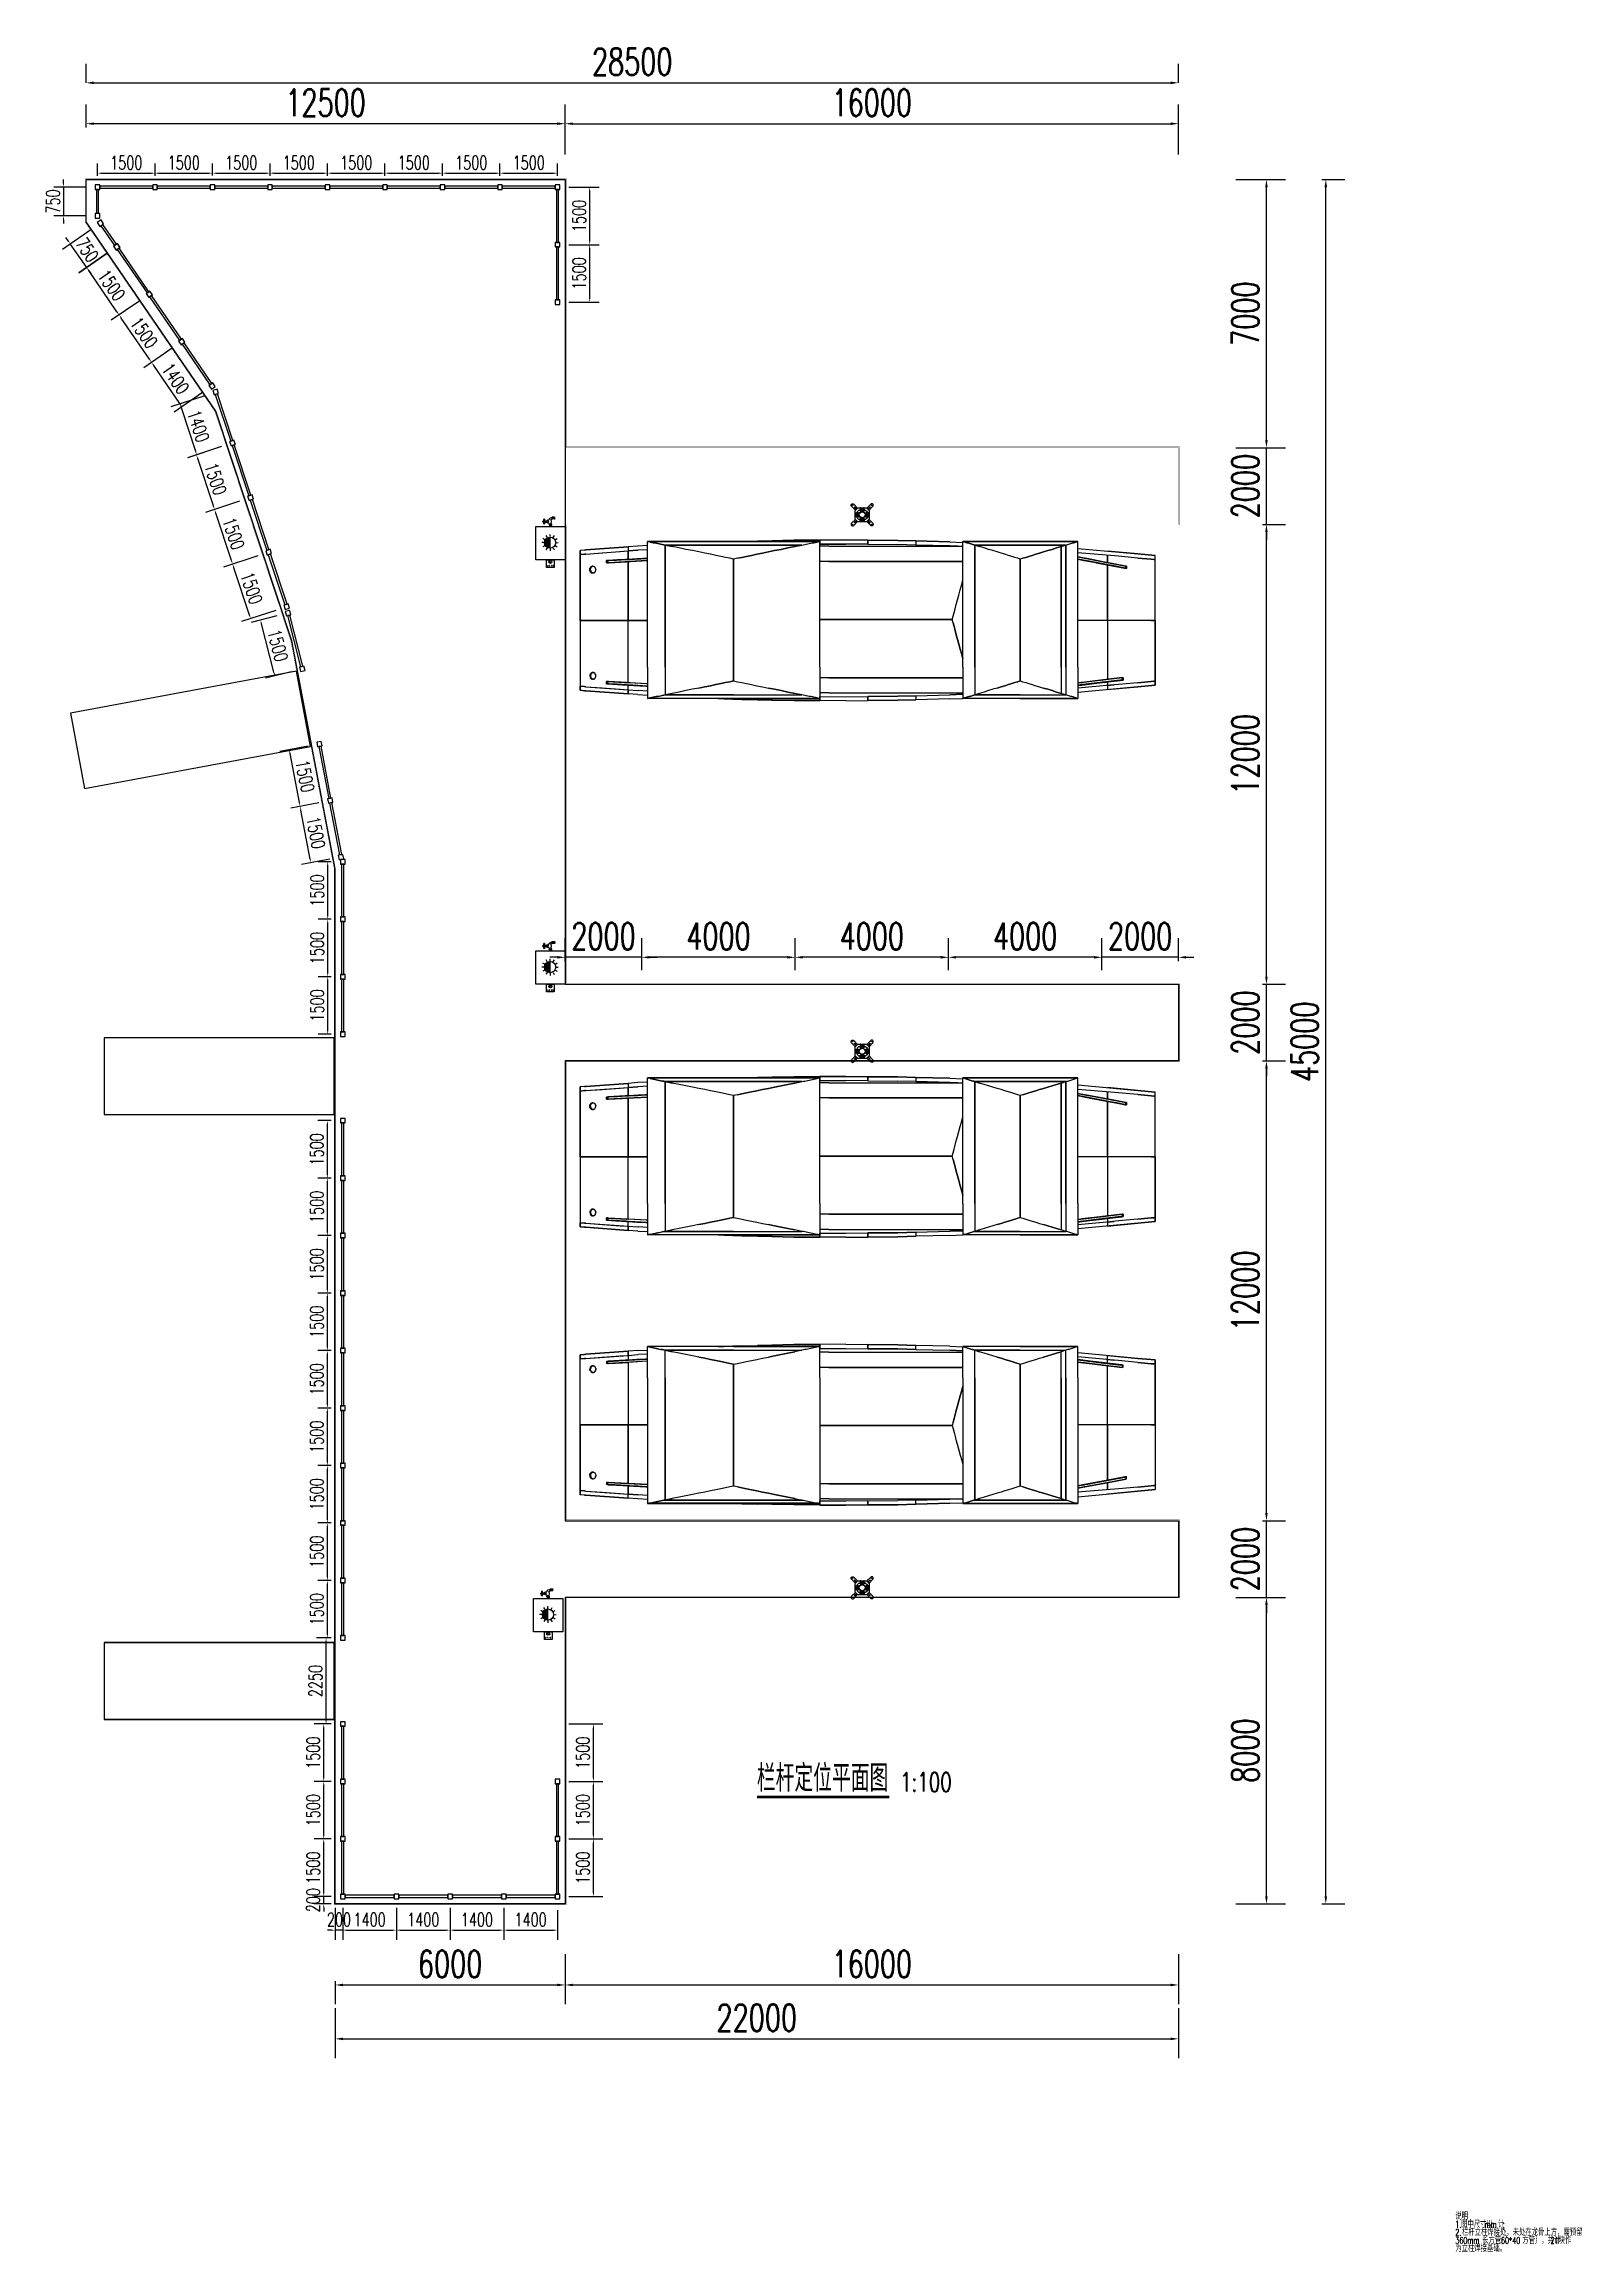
# Model space of a CAD drawing. Header units: millimetres. Extents: x -1003406 to 3312184, y 81337 to 716393.
# Drawn here: x 1388618 to 1428368, y 243454 to 301066 of the extents above; entities that cross this region are included whole.
import ezdxf

# ---------------------------------------------------------------- set-up
doc = ezdxf.new("R2010")
doc.units = ezdxf.units.MM
doc.header["$LTSCALE"] = 10
doc.linetypes.add('ACAD_ISO03W100', pattern=[30, 12, -18])
doc.layers.get('0').update_dxf_attribs({"linetype": 'CONTINUOUS'})
doc.layers.get('Defpoints').update_dxf_attribs({"linetype": 'CONTINUOUS'})
for name, color, linetype in [('DIM_SYMB', 3, 'CONTINUOUS'), ('PUB_TEXT', 7, 'CONTINUOUS'), ('W-ancillary measures附属措施', 1, 'CONTINUOUS'), ('W-bridge approach引桥', 4, 'CONTINUOUS'), ('W-FLOAT_BOWL浮筒', 253, 'CONTINUOUS'), ('W-MOUNTING固定方式', 5, 'CONTINUOUS'), ('W-PLASTIC_RAILINGS塑木栏杆', 6, 'CONTINUOUS'), ('W-STEEL_FRAME钢架', 3, 'CONTINUOUS'), ('W-WOOD_FLOOR木地板', 30, 'CONTINUOUS'), ('塑木板', 32, 'CONTINUOUS'), ('短销钉', 253, 'CONTINUOUS'), ('螺栓', 146, 'CONTINUOUS'), ('配筋率', 61, 'CONTINUOUS')]:
    doc.layers.add(name, color=color, linetype=linetype)
doc.layers.add('W-float bowl浮筒', color=253, linetype='CONTINUOUS', plot=False)
doc.layers.add('文字及标注', color=3, linetype='CONTINUOUS', lineweight=15)
doc.styles.get("Standard").update_dxf_attribs({"font": 'simplex.shx', "width": 0.7, "bigfont": 'hztxt.shx'})
doc.styles.add('STANDARD_T3', font='simplex.shx', dxfattribs={"width": 0.7, "bigfont": 'gbcbig.shx'})
doc.dimstyles.new('W&&100', dxfattribs={"dimtxt": 350, "dimasz": 100, "dimexe": 250, "dimexo": 300, "dimgap": 100, "dimtad": 1, "dimdec": 0, "dimzin": 0, "dimdsep": 46, "dimtxsty": 'STANDARD_T3', "dimcen": 0.09, "dimclrd": 1, "dimclre": 1, "dimclrt": 7, "dimazin": 2, "dimtfac": 1, "dimtdec": 0, "dimtix": 1, "dimtmove": 2, "dimatfit": 3, "dimfxl": 100, "dimtolj": 1, "dimtzin": 0, "dimarcsym": 0})
doc.dimstyles.new('W&&200', dxfattribs={"dimtxt": 700, "dimasz": 200, "dimexe": 500, "dimexo": 600, "dimgap": 200, "dimtad": 1, "dimdec": 0, "dimzin": 0, "dimdsep": 46, "dimtxsty": 'STANDARD_T3', "dimcen": 0.09, "dimclrd": 1, "dimclre": 1, "dimclrt": 7, "dimazin": 2, "dimtfac": 1, "dimtdec": 0, "dimtix": 1, "dimtmove": 2, "dimatfit": 3, "dimfxl": 100, "dimtolj": 1, "dimtzin": 0, "dimarcsym": 0})

msp = doc.modelspace()

# ---------------------------------------------------------------- texts
at = {"layer": 'PUB_TEXT', "color": 7, "width": 0.7}
for s, height, p in [('栏杆定位平面图', 700, (1407211.7, 255464.9)), ('1:100', 500, (1410945.9, 255464.9)), ('说明', 175, (1425432.5, 244294.9)), ('图中尺寸以', 175, (1425584.2, 244084.9)), ('计', 175, (1426546.7, 244084.9)), ('2.', 175, (1425432.5, 243874.9)), ('360mm', 175, (1425432.5, 243664.9)), ('1.', 175, (1425432.5, 244084.9)), ('栏杆立柱焊接处，未处在龙骨上方，需预留', 175, (1425607.5, 243874.9)), ('长方管（', 175, (1426132.5, 243664.9)), ('mm', 175, (1426196.7, 244084.9)), ('60*40', 175, (1426622.5, 243664.9)), (';', 175, (1426669.2, 244084.9)), ('方管），共计', 175, (1427182.5, 243664.9)), ('21', 175, (1427917.5, 243664.9)), ('块作', 175, (1428127.5, 243664.9)), ('为立柱焊接基础。', 175, (1425432.5, 243454.9))]:
    msp.add_text(s, height=height, dxfattribs=at).set_placement(p)

# ---------------------------------------------------------------- blocks, each defined once
blk = doc.blocks.new('*D372')
at = {"layer": 'Defpoints', "color": 0, "transparency": 16777216}
for p in [(1389710, 298990), (1389710, 297533), (1402210, 297533)]:
    blk.add_point(p, dxfattribs=at)
at = {"layer": 'W-bridge approach引桥', "color": 1, "lineweight": -2, "transparency": 16777216}
for p, q in [((1389710, 298890), (1389710, 299490)), ((1402210, 298890), (1402210, 299490)), ((1402010, 298990), (1389910, 298990))]:
    blk.add_line(p, q, dxfattribs=at)
at = {"layer": 'W-bridge approach引桥', "color": 1, "transparency": 16777216}
for points in [[(1389910, 299023), (1389910, 298957), (1389710, 298990)], [(1402010, 299023), (1402010, 298957), (1402210, 298990)]]:
    blk.add_solid(points, dxfattribs=at)
at = {"layer": 'W-bridge approach引桥', "color": 7, "transparency": 16777216, "insert": (1395960, 299540), "char_height": 700, "attachment_point": 5, "style": 'STANDARD_T3'}
blk.add_mtext('\\A1;12500', dxfattribs=at)
blk = doc.blocks.new('*D373')
at = {"layer": 'Defpoints', "color": 0, "transparency": 16777216}
for p in [(1396210, 252533), (1402210, 252533), (1402210, 250419)]:
    blk.add_point(p, dxfattribs=at)
at = {"layer": 'W-WOOD_FLOOR木地板', "color": 1, "lineweight": -2, "transparency": 16777216}
for p, q in [((1396210, 250519), (1396210, 249919)), ((1396410, 250419), (1402010, 250419)), ((1402210, 250519), (1402210, 249919))]:
    blk.add_line(p, q, dxfattribs=at)
at = {"layer": 'W-WOOD_FLOOR木地板', "color": 1, "transparency": 16777216}
for points in [[(1396410, 250452), (1396410, 250385), (1396210, 250419)], [(1402010, 250452), (1402010, 250385), (1402210, 250419)]]:
    blk.add_solid(points, dxfattribs=at)
at = {"layer": 'W-WOOD_FLOOR木地板', "color": 7, "transparency": 16777216, "insert": (1399210, 250969), "char_height": 700, "attachment_point": 5, "style": 'STANDARD_T3'}
blk.add_mtext('\\A1;6000', dxfattribs=at)
blk = doc.blocks.new('A$C5dbce5db')
blk.add_hatch(color=3).paths.add_polyline_path([(793, 392, 1), (501, 392)])
at = {"color": 5}
for p, q in [((37, 450), (53, 450)), ((37, 415), (53, 415)), ((37, 356), (53, 356)), ((37, 321), (53, 321)), ((124, 403), (140, 403)), ((124, 368), (140, 368))]:
    blk.add_line(p, q, dxfattribs=at)
blk.add_line((501, 392), (793, 392))
at = {"color": 3}
blk.add_lwpolyline([(200, 768), (1071, 768), (1071, 0), (200, 0)], close=True, dxfattribs=at)
at = {"color": 0}
for points in [[(567, 528), (537, 578)], [(649, 551), (647, 611)], [(724, 531), (753, 579)], [(490, 391), (430, 394)], [(508, 315), (458, 285)], [(510, 471), (463, 501)], [(570, 257), (540, 205)], [(644, 232), (647, 178)], [(727, 255), (757, 205)], [(784, 312), (836, 282)], [(786, 469), (836, 499)], [(804, 392), (863, 394)]]:
    blk.add_lwpolyline(points, dxfattribs=at)
at = {"color": 3}
for points in [[(1179, 541), (1186, 579), (1208, 578)], [(1208, 578), (1212, 545)], [(1075, 406), (1073, 362)], [(1100, 367), (1073, 362)], [(1102, 404), (1075, 406)], [(1081, 411), (1078, 357)], [(1111, 361), (1078, 357)], [(1108, 409), (1081, 411)], [(1102, 410), (1100, 361)], [(1122, 371), (1106, 372)], [(1123, 398), (1107, 399)], [(1108, 420), (1124, 419)], [(1108, 420), (1110, 350), (1126, 349)], [(1123, 398), (1122, 371), (1126, 349)], [(1124, 419), (1123, 398)], [(1135, 408), (1124, 409)], [(1126, 349), (1133, 365), (1149, 370)], [(1260, 543), (1136, 543), (1131, 554), (1186, 568)], [(1157, 429), (1151, 413), (1135, 408)], [(1241, 370), (1197, 362), (1149, 370)], [(1157, 429), (1159, 456)], [(1234, 447), (1158, 450)], [(1170, 461), (1159, 456)], [(1234, 452), (1159, 456)], [(1170, 461), (1171, 477)], [(1170, 461), (1224, 458), (1234, 452)], [(1171, 477), (1176, 482), (1181, 476)], [(1215, 496), (1177, 498), (1176, 482)], [(1219, 480), (1176, 482)], [(1211, 523), (1184, 519), (1178, 514)], [(1178, 509), (1178, 514)], [(1215, 507), (1178, 509)], [(1181, 476), (1209, 480)], [(1181, 476), (1181, 460)], [(1182, 498), (1183, 509)], [(1185, 541), (1184, 519)], [(1189, 519), (1188, 508)], [(1206, 540), (1205, 524)], [(1205, 524), (1205, 508)], [(1260, 543), (1261, 554), (1208, 572)], [(1208, 459), (1209, 480), (1225, 480)], [(1209, 497), (1210, 507)], [(1211, 523), (1216, 518), (1215, 507)], [(1215, 496), (1219, 480)], [(1224, 458), (1225, 480)], [(1259, 413), (1239, 430), (1234, 452)], [(1241, 370), (1257, 364), (1262, 348)], [(1259, 413), (1290, 384), (1305, 351), (1310, 335)], [(1262, 348), (1261, 337)], [(1261, 337), (1310, 335)], [(1263, 261), (1263, 267), (1264, 277)], [(1264, 283), (1264, 288), (1265, 299)], [(1265, 304), (1265, 310), (1266, 321)], [(1266, 326), (1266, 331), (1266, 337)], [(1268, 261), (1266, 337)], [(1269, 283), (1269, 288), (1270, 299)], [(1274, 261), (1274, 266), (1274, 271), (1269, 277)], [(1270, 304), (1271, 309), (1271, 320)], [(1271, 326), (1272, 331), (1272, 336)], [(1274, 261), (1274, 266), (1274, 277)], [(1275, 282), (1275, 288), (1275, 298)], [(1276, 304), (1276, 309), (1276, 320)], [(1277, 325), (1277, 331), (1277, 336)], [(1279, 260), (1277, 336)], [(1280, 277), (1280, 282), (1281, 298)], [(1281, 303), (1281, 309), (1282, 320)], [(1282, 325), (1282, 331), (1283, 336)], [(1284, 260), (1285, 271)], [(1284, 260), (1285, 271)], [(1285, 276), (1285, 282), (1286, 293)], [(1286, 298), (1286, 303), (1287, 319)], [(1288, 325), (1288, 330), (1288, 336)], [(1290, 260), (1288, 336)], [(1295, 260), (1295, 265), (1290, 271)], [(1291, 276), (1291, 281), (1291, 292)], [(1292, 298), (1292, 303), (1292, 314)], [(1293, 319), (1293, 325), (1293, 335)], [(1295, 260), (1296, 270)], [(1296, 276), (1296, 281), (1297, 292)], [(1297, 297), (1297, 303), (1298, 314)], [(1298, 319), (1298, 324), (1299, 335)], [(1301, 259), (1299, 335)], [(1301, 275), (1302, 281), (1302, 292)], [(1306, 259), (1306, 264), (1301, 270)], [(1302, 297), (1303, 302), (1303, 313)], [(1304, 319), (1304, 324), (1304, 335)], [(1306, 259), (1307, 270)], [(1307, 275), (1307, 281), (1308, 291)], [(1308, 297), (1308, 302), (1309, 313)], [(1309, 318), (1309, 324), (1310, 335)]]:
    blk.add_lwpolyline(points, dxfattribs=at)
blk.add_lwpolyline([(0, 484), (200, 484), (200, 284), (0, 284)], close=True)
at = {"color": 5}
for centre, radius in [((147, 386), 41.3), ((167, 386), 8)]:
    blk.add_circle(centre, radius, dxfattribs=at)
at = {"color": 0}
blk.add_circle((647, 392), 146, dxfattribs=at)
at = {"color": 5}
for centre, start, end in [((45, 450), 0, 180), ((45, 415), 180, 0), ((45, 356), 0, 180), ((45, 321), 180, 0), ((132, 403), 0, 180), ((132, 368), 180, 0)]:
    blk.add_arc(centre, 8, start, end, dxfattribs=at)
blk = doc.blocks.new('*D359')
at = {"layer": 'Defpoints', "color": 0, "transparency": 16777216}
for p in [(1418210, 260533), (1402210, 252533), (1418210, 250419)]:
    blk.add_point(p, dxfattribs=at)
at = {"layer": 'W-WOOD_FLOOR木地板', "color": 1, "lineweight": -2, "transparency": 16777216}
for p, q in [((1402210, 251219), (1402210, 249919)), ((1418210, 251219), (1418210, 249919)), ((1402410, 250419), (1418010, 250419))]:
    blk.add_line(p, q, dxfattribs=at)
at = {"layer": 'W-WOOD_FLOOR木地板', "color": 1, "transparency": 16777216}
for points in [[(1402410, 250452), (1402410, 250385), (1402210, 250419)], [(1418010, 250452), (1418010, 250385), (1418210, 250419)]]:
    blk.add_solid(points, dxfattribs=at)
at = {"layer": 'W-WOOD_FLOOR木地板', "color": 7, "transparency": 16777216, "insert": (1410210, 250969), "char_height": 700, "attachment_point": 5, "style": 'STANDARD_T3'}
blk.add_mtext('\\A1;16000', dxfattribs=at)
blk = doc.blocks.new('*D360')
at = {"layer": 'Defpoints', "color": 0, "transparency": 16777216}
for p in [(1418210, 260533), (1420505, 260533), (1402210, 252533)]:
    blk.add_point(p, dxfattribs=at)
at = {"layer": 'W-bridge approach引桥', "color": 1, "lineweight": -2, "transparency": 16777216}
for p, q in [((1419705, 260533), (1421005, 260533)), ((1420505, 252733), (1420505, 260333)), ((1419705, 252533), (1421005, 252533))]:
    blk.add_line(p, q, dxfattribs=at)
at = {"layer": 'W-bridge approach引桥', "color": 1, "transparency": 16777216}
for points in [[(1420472, 260333), (1420538, 260333), (1420505, 260533)], [(1420472, 252733), (1420538, 252733), (1420505, 252533)]]:
    blk.add_solid(points, dxfattribs=at)
at = {"layer": 'W-bridge approach引桥', "color": 7, "transparency": 16777216, "insert": (1419955, 256533), "char_height": 700, "attachment_point": 5, "rotation": 90, "style": 'STANDARD_T3'}
blk.add_mtext('\\A1;8000', dxfattribs=at)
blk = doc.blocks.new('*D361')
at = {"layer": 'Defpoints', "color": 0, "transparency": 16777216}
for p in [(1418210, 262533), (1420505, 262533), (1418210, 260533)]:
    blk.add_point(p, dxfattribs=at)
at = {"layer": 'W-bridge approach引桥', "color": 1, "lineweight": -2, "transparency": 16777216}
for p, q in [((1420505, 262733), (1420505, 262933)), ((1420405, 262533), (1421005, 262533)), ((1420505, 260533), (1420505, 262533)), ((1420405, 260533), (1421005, 260533)), ((1420505, 260333), (1420505, 260133))]:
    blk.add_line(p, q, dxfattribs=at)
at = {"layer": 'W-bridge approach引桥', "color": 1, "transparency": 16777216}
for points in [[(1420472, 262733), (1420538, 262733), (1420505, 262533)], [(1420472, 260333), (1420538, 260333), (1420505, 260533)]]:
    blk.add_solid(points, dxfattribs=at)
at = {"layer": 'W-bridge approach引桥', "color": 7, "transparency": 16777216, "insert": (1419955, 261533), "char_height": 700, "attachment_point": 5, "rotation": 90, "style": 'STANDARD_T3'}
blk.add_mtext('\\A1;2000', dxfattribs=at)
blk = doc.blocks.new('*D362')
at = {"layer": 'Defpoints', "color": 0, "transparency": 16777216}
for p in [(1418210, 274533), (1420505, 274533), (1418210, 262533)]:
    blk.add_point(p, dxfattribs=at)
at = {"layer": 'W-bridge approach引桥', "color": 1, "lineweight": -2, "transparency": 16777216}
for p, q in [((1420405, 274533), (1421005, 274533)), ((1420505, 262733), (1420505, 274333)), ((1420405, 262533), (1421005, 262533))]:
    blk.add_line(p, q, dxfattribs=at)
at = {"layer": 'W-bridge approach引桥', "color": 1, "transparency": 16777216}
for points in [[(1420472, 274333), (1420538, 274333), (1420505, 274533)], [(1420472, 262733), (1420538, 262733), (1420505, 262533)]]:
    blk.add_solid(points, dxfattribs=at)
at = {"layer": 'W-bridge approach引桥', "color": 7, "transparency": 16777216, "insert": (1419955, 268533), "char_height": 700, "attachment_point": 5, "rotation": 90, "style": 'STANDARD_T3'}
blk.add_mtext('\\A1;12000', dxfattribs=at)
blk = doc.blocks.new('*D363')
at = {"layer": 'Defpoints', "color": 0, "transparency": 16777216}
for p in [(1418210, 276533), (1420505, 276533), (1418210, 274533)]:
    blk.add_point(p, dxfattribs=at)
at = {"layer": 'W-bridge approach引桥', "color": 1, "lineweight": -2, "transparency": 16777216}
for p, q in [((1420505, 276733), (1420505, 276933)), ((1420405, 276533), (1421005, 276533)), ((1420505, 274533), (1420505, 276533)), ((1420405, 274533), (1421005, 274533)), ((1420505, 274333), (1420505, 274133))]:
    blk.add_line(p, q, dxfattribs=at)
at = {"layer": 'W-bridge approach引桥', "color": 1, "transparency": 16777216}
for points in [[(1420472, 276733), (1420538, 276733), (1420505, 276533)], [(1420472, 274333), (1420538, 274333), (1420505, 274533)]]:
    blk.add_solid(points, dxfattribs=at)
at = {"layer": 'W-bridge approach引桥', "color": 7, "transparency": 16777216, "insert": (1419955, 275533), "char_height": 700, "attachment_point": 5, "rotation": 90, "style": 'STANDARD_T3'}
blk.add_mtext('\\A1;2000', dxfattribs=at)
blk = doc.blocks.new('*D364')
at = {"layer": 'Defpoints', "color": 0, "transparency": 16777216}
for p in [(1418210, 288533), (1420505, 288533), (1418210, 276533)]:
    blk.add_point(p, dxfattribs=at)
at = {"layer": 'W-bridge approach引桥', "color": 1, "lineweight": -2, "transparency": 16777216}
for p, q in [((1420405, 288533), (1421005, 288533)), ((1420505, 276733), (1420505, 288333)), ((1420405, 276533), (1421005, 276533))]:
    blk.add_line(p, q, dxfattribs=at)
at = {"layer": 'W-bridge approach引桥', "color": 1, "transparency": 16777216}
for points in [[(1420472, 288333), (1420538, 288333), (1420505, 288533)], [(1420472, 276733), (1420538, 276733), (1420505, 276533)]]:
    blk.add_solid(points, dxfattribs=at)
at = {"layer": 'W-bridge approach引桥', "color": 7, "transparency": 16777216, "insert": (1419955, 282533), "char_height": 700, "attachment_point": 5, "rotation": 90, "style": 'STANDARD_T3'}
blk.add_mtext('\\A1;12000', dxfattribs=at)
blk = doc.blocks.new('*D365')
at = {"layer": 'Defpoints', "color": 0, "transparency": 16777216}
for p in [(1418210, 290533), (1420505, 290533), (1418210, 288533)]:
    blk.add_point(p, dxfattribs=at)
at = {"layer": 'W-bridge approach引桥', "color": 1, "lineweight": -2, "transparency": 16777216}
for p, q in [((1420405, 290533), (1421005, 290533)), ((1420505, 290733), (1420505, 290933)), ((1420505, 288533), (1420505, 290533)), ((1420405, 288533), (1421005, 288533)), ((1420505, 288333), (1420505, 288133))]:
    blk.add_line(p, q, dxfattribs=at)
at = {"layer": 'W-bridge approach引桥', "color": 1, "transparency": 16777216}
for points in [[(1420472, 290733), (1420538, 290733), (1420505, 290533)], [(1420472, 288333), (1420538, 288333), (1420505, 288533)]]:
    blk.add_solid(points, dxfattribs=at)
at = {"layer": 'W-bridge approach引桥', "color": 7, "transparency": 16777216, "insert": (1419955, 289533), "char_height": 700, "attachment_point": 5, "rotation": 90, "style": 'STANDARD_T3'}
blk.add_mtext('\\A1;2000', dxfattribs=at)
blk = doc.blocks.new('*D366')
at = {"layer": 'Defpoints', "color": 0, "transparency": 16777216}
for p in [(1402210, 297533), (1420505, 297533), (1418210, 290533)]:
    blk.add_point(p, dxfattribs=at)
at = {"layer": 'W-bridge approach引桥', "color": 1, "lineweight": -2, "transparency": 16777216}
for p, q in [((1419705, 297533), (1421005, 297533)), ((1420505, 290733), (1420505, 297333)), ((1419705, 290533), (1421005, 290533))]:
    blk.add_line(p, q, dxfattribs=at)
at = {"layer": 'W-bridge approach引桥', "color": 1, "transparency": 16777216}
for points in [[(1420472, 297333), (1420538, 297333), (1420505, 297533)], [(1420472, 290733), (1420538, 290733), (1420505, 290533)]]:
    blk.add_solid(points, dxfattribs=at)
at = {"layer": 'W-bridge approach引桥', "color": 7, "transparency": 16777216, "insert": (1419955, 294033), "char_height": 700, "attachment_point": 5, "rotation": 90, "style": 'STANDARD_T3'}
blk.add_mtext('\\A1;7000', dxfattribs=at)
blk = doc.blocks.new('A$C3f3ab1c7')
h = blk.add_hatch(color=256)
h.dxf.hatch_style = 1
edge = h.paths.add_edge_path(flags=17)
edge.add_arc((290, 290), 82.5, 0, 360)
edge = h.paths.add_edge_path(flags=0)
edge.add_arc((290, 290), 78.5, 0, 360)
edge = h.paths.add_edge_path(flags=17)
edge.add_arc((290, 290), 82.5, 0, 360)
edge = h.paths.add_edge_path(flags=0)
edge.add_arc((290, 290), 78.5, 0, 360)
edge = h.paths.add_edge_path(flags=17)
edge.add_arc((290, 290), 82.5, 0, 360)
edge = h.paths.add_edge_path(flags=0)
edge.add_arc((290, 290), 78.5, 0, 360)
edge = h.paths.add_edge_path(flags=17)
edge.add_arc((290, 290), 82.5, 0, 360)
edge = h.paths.add_edge_path(flags=0)
edge.add_arc((290, 290), 78.5, 0, 360)
for p, q in [((174, 356), (160, 356)), ((161, 354), (161, 347)), ((161, 226), (161, 233)), ((168, 343), (165, 347)), ((168, 237), (165, 233)), ((170, 343), (167, 347)), ((170, 237), (167, 233)), ((172, 347), (172, 354)), ((172, 233), (172, 226)), ((224, 406), (224, 420)), ((224, 174), (224, 160)), ((226, 418), (233, 418)), ((233, 407), (226, 407)), ((233, 172), (226, 172)), ((226, 161), (233, 161)), ((237, 412), (233, 415)), ((237, 410), (233, 413)), ((237, 170), (233, 167)), ((237, 168), (233, 165)), ((343, 412), (347, 415)), ((343, 410), (347, 413)), ((343, 170), (347, 167)), ((343, 168), (347, 165)), ((354, 418), (347, 418)), ((347, 407), (354, 407)), ((347, 172), (354, 172)), ((354, 161), (347, 161)), ((406, 356), (420, 356)), ((407, 347), (407, 354)), ((407, 233), (407, 226)), ((410, 343), (413, 347)), ((410, 237), (413, 233)), ((412, 343), (415, 347)), ((412, 237), (415, 233)), ((418, 354), (418, 347)), ((418, 226), (418, 233))]:
    blk.add_line(p, q)
at = {"color": 6, "linetype": 'ACAD_ISO03W100'}
for p, q in [((161, 340), (161, 240)), ((173, 340), (173, 240)), ((240, 418), (340, 418)), ((240, 406), (340, 406)), ((240, 173), (340, 173)), ((240, 161), (340, 161)), ((406, 340), (406, 240)), ((418, 340), (418, 240))]:
    blk.add_line(p, q, dxfattribs=at)
at = {"color": 4}
for p, q in [((161, 224), (161, 221)), ((167, 224), (167, 220)), ((173, 221), (173, 224)), ((356, 419), (359, 419)), ((356, 413), (360, 413)), ((359, 407), (356, 407)), ((359, 173), (356, 173)), ((356, 167), (360, 167)), ((356, 161), (359, 161)), ((407, 221), (407, 224)), ((413, 224), (413, 220)), ((419, 224), (419, 221))]:
    blk.add_line(p, q, dxfattribs=at)
at = {"color": 2}
for p, q in [((167, 330), (167, 340)), ((167, 240), (167, 250)), ((250, 412), (240, 412)), ((250, 167), (240, 167)), ((340, 412), (330, 412)), ((340, 167), (330, 167)), ((412, 330), (412, 340)), ((412, 240), (412, 250))]:
    blk.add_line(p, q, dxfattribs=at)
for points in [[(176, 475), (404, 475), (475, 404), (475, 176), (404, 105), (176, 105), (105, 176), (105, 404)], [(105, 340), (191, 340), (191, 330), (105, 330)], [(105, 250), (191, 250), (191, 240), (105, 240)], [(175, 356), (172, 356), (161, 356), (158, 356)], [(175, 224), (172, 224), (161, 224), (158, 224)], [(172, 220), (174, 222), (160, 222), (162, 220)], [(201, 415), (379, 415), (415, 379), (415, 201), (379, 165), (201, 165), (165, 201), (165, 379)], [(224, 404), (224, 407), (224, 418), (224, 421)], [(224, 175), (224, 172), (224, 161), (224, 158)], [(240, 475), (240, 389), (250, 389), (250, 475)], [(240, 105), (240, 191), (250, 191), (250, 105)], [(330, 475), (330, 389), (340, 389), (340, 475)], [(330, 105), (330, 191), (340, 191), (340, 105)], [(356, 404), (356, 407), (356, 418), (356, 421)], [(356, 175), (356, 172), (356, 161), (356, 158)], [(360, 408), (358, 406), (358, 420), (360, 418)], [(360, 172), (358, 174), (358, 160), (360, 162)], [(475, 340), (389, 340), (389, 330), (475, 330)], [(475, 250), (389, 250), (389, 240), (475, 240)], [(404, 356), (407, 356), (418, 356), (421, 356)], [(404, 224), (407, 224), (418, 224), (421, 224)], [(408, 220), (406, 222), (420, 222), (418, 220)]]:
    blk.add_lwpolyline(points, close=True)
for points in [[(137, 257), (137, 322, -0.414214), (142, 327), (192, 327, -0.414214), (197, 322), (197, 257, -0.414214), (192, 252), (142, 252, -0.414214)], [(178, 354), (178, 347), (177, 347), (177, 343), (156, 343), (156, 347), (177, 347), (155, 347), (155, 354, -0.666667), (161, 354, -0.363636), (172, 354, -0.666667)], [(178, 226), (178, 233), (177, 233), (177, 237), (156, 237), (156, 233), (177, 233), (155, 233), (155, 226, 0.666667), (161, 226, 0.363636), (172, 226, 0.666667)], [(226, 401), (233, 401), (233, 402), (237, 402), (237, 423), (233, 423), (233, 402), (233, 424), (226, 424, 0.666667), (226, 418, 0.363636), (226, 407, 0.666667)], [(226, 178), (233, 178), (233, 177), (237, 177), (237, 156), (233, 156), (233, 177), (233, 155), (226, 155, -0.666667), (226, 161, -0.363636), (226, 172, -0.666667)], [(322, 442), (257, 442, 0.414214), (252, 437), (252, 387, 0.414214), (257, 382), (322, 382, 0.414214), (327, 387), (327, 437, 0.414214)], [(322, 137), (257, 137, -0.414214), (252, 142), (252, 192, -0.414214), (257, 197), (322, 197, -0.414214), (327, 192), (327, 142, -0.414214)], [(354, 401), (347, 401), (347, 402), (343, 402), (343, 423), (347, 423), (347, 402), (347, 424), (354, 424, -0.666667), (354, 418, -0.363636), (354, 407, -0.666667)], [(354, 178), (347, 178), (347, 177), (343, 177), (343, 156), (347, 156), (347, 177), (347, 155), (354, 155, 0.666667), (354, 161, 0.363636), (354, 172, 0.666667)], [(442, 257), (442, 322, 0.414214), (437, 327), (387, 327, 0.414214), (382, 322), (382, 257, 0.414214), (387, 252), (437, 252, 0.414214)], [(401, 354), (401, 347), (402, 347), (402, 343), (423, 343), (423, 347), (402, 347), (424, 347), (424, 354, 0.666667), (418, 354, 0.363636), (407, 354, 0.666667)], [(401, 226), (401, 233), (402, 233), (402, 237), (423, 237), (423, 233), (402, 233), (424, 233), (424, 226, -0.666667), (418, 226, -0.363636), (407, 226, -0.666667)]]:
    blk.add_lwpolyline(points, format="xyb", close=True)
for points in [[(153, 343), (181, 343), (181, 340), (153, 340), (153, 343), (154, 343)], [(153, 237), (181, 237), (181, 240), (153, 240), (153, 237), (154, 237)], [(174, 222), (174, 224), (160, 224), (160, 222)], [(237, 426), (237, 398), (240, 398), (240, 426), (237, 426), (237, 425)], [(237, 153), (237, 181), (240, 181), (240, 153), (237, 153), (237, 154)], [(343, 426), (343, 398), (340, 398), (340, 426), (343, 426), (343, 425)], [(343, 153), (343, 181), (340, 181), (340, 153), (343, 153), (343, 154)], [(358, 406), (356, 406), (356, 420), (358, 420)], [(358, 174), (356, 174), (356, 160), (358, 160)], [(426, 343), (398, 343), (398, 340), (426, 340), (426, 343), (425, 343)], [(426, 237), (398, 237), (398, 240), (426, 240), (426, 237), (425, 237)], [(406, 222), (406, 224), (420, 224), (420, 222)]]:
    blk.add_lwpolyline(points)
at = {"layer": 'W-ancillary measures附属措施'}
for radius in [82.5, 82.5, 82.5, 82.5, 78.5, 78.5, 78.5, 78.5]:
    blk.add_circle((290, 290), radius, dxfattribs=at)
at = {"layer": 'W-MOUNTING固定方式', "color": 6}
for points in [[(112, 411), (12, 512, -0.414214), (12, 568), (12, 568, -0.414214), (68, 568), (169, 468)], [(468, 411), (568, 512, 0.414214), (568, 568), (568, 568, 0.414214), (512, 568), (411, 468)], [(112, 169), (12, 68, 0.414214), (12, 12), (12, 12, 0.414214), (68, 12), (169, 112)], [(468, 169), (568, 68, -0.414214), (568, 12), (568, 12, -0.414214), (512, 12), (411, 112)]]:
    blk.add_lwpolyline(points, format="xyb", dxfattribs=at)
for points in [[(144, 443), (87, 500), (80, 493), (137, 436)], [(144, 137), (87, 80), (80, 87), (137, 144)], [(436, 443), (493, 500), (500, 493), (443, 436)], [(436, 137), (493, 80), (500, 87), (443, 144)]]:
    blk.add_lwpolyline(points, dxfattribs=at)
at = {"layer": 'W-MOUNTING固定方式', "color": 5}
for centre in [(40, 540), (40, 40), (540, 540), (540, 40)]:
    blk.add_circle(centre, 7, dxfattribs=at)
blk = doc.blocks.new('*D367')
at = {"layer": 'Defpoints', "color": 0, "transparency": 16777216}
for p in [(1416210, 277236), (1416210, 276302), (1418210, 276533)]:
    blk.add_point(p, dxfattribs=at)
at = {"layer": 'W-bridge approach引桥', "color": 1, "lineweight": -2, "transparency": 16777216}
for p, q in [((1416210, 276902), (1416210, 277736)), ((1418210, 277133), (1418210, 277736)), ((1416010, 277236), (1415810, 277236)), ((1418210, 277236), (1416210, 277236)), ((1418410, 277236), (1418610, 277236))]:
    blk.add_line(p, q, dxfattribs=at)
at = {"layer": 'W-bridge approach引桥', "color": 1, "transparency": 16777216}
for points in [[(1416010, 277270), (1416010, 277203), (1416210, 277236)], [(1418410, 277270), (1418410, 277203), (1418210, 277236)]]:
    blk.add_solid(points, dxfattribs=at)
at = {"layer": 'W-bridge approach引桥', "color": 7, "transparency": 16777216, "insert": (1417210, 277786), "char_height": 700, "attachment_point": 5, "style": 'STANDARD_T3'}
blk.add_mtext('\\A1;2000', dxfattribs=at)
blk = doc.blocks.new('*D368')
at = {"layer": 'Defpoints', "color": 0, "transparency": 16777216}
for p in [(1412210, 277236), (1412210, 276302), (1416210, 276302)]:
    blk.add_point(p, dxfattribs=at)
at = {"layer": 'W-bridge approach引桥', "color": 1, "lineweight": -2, "transparency": 16777216}
for p, q in [((1412210, 276902), (1412210, 277736)), ((1416210, 276902), (1416210, 277736)), ((1416010, 277236), (1412410, 277236))]:
    blk.add_line(p, q, dxfattribs=at)
at = {"layer": 'W-bridge approach引桥', "color": 1, "transparency": 16777216}
for points in [[(1412410, 277270), (1412410, 277203), (1412210, 277236)], [(1416010, 277270), (1416010, 277203), (1416210, 277236)]]:
    blk.add_solid(points, dxfattribs=at)
at = {"layer": 'W-bridge approach引桥', "color": 7, "transparency": 16777216, "insert": (1414210, 277786), "char_height": 700, "attachment_point": 5, "style": 'STANDARD_T3'}
blk.add_mtext('\\A1;4000', dxfattribs=at)
blk = doc.blocks.new('*D369')
at = {"layer": 'Defpoints', "color": 0, "transparency": 16777216}
for p in [(1408210, 277236), (1408210, 276302), (1412210, 276302)]:
    blk.add_point(p, dxfattribs=at)
at = {"layer": 'W-bridge approach引桥', "color": 1, "lineweight": -2, "transparency": 16777216}
for p, q in [((1408210, 276902), (1408210, 277736)), ((1412210, 276902), (1412210, 277736)), ((1412010, 277236), (1408410, 277236))]:
    blk.add_line(p, q, dxfattribs=at)
at = {"layer": 'W-bridge approach引桥', "color": 1, "transparency": 16777216}
for points in [[(1408410, 277270), (1408410, 277203), (1408210, 277236)], [(1412010, 277270), (1412010, 277203), (1412210, 277236)]]:
    blk.add_solid(points, dxfattribs=at)
at = {"layer": 'W-bridge approach引桥', "color": 7, "transparency": 16777216, "insert": (1410210, 277786), "char_height": 700, "attachment_point": 5, "style": 'STANDARD_T3'}
blk.add_mtext('\\A1;4000', dxfattribs=at)
blk = doc.blocks.new('*D370')
at = {"layer": 'Defpoints', "color": 0, "transparency": 16777216}
for p in [(1404210, 277236), (1404210, 276302), (1408210, 276302)]:
    blk.add_point(p, dxfattribs=at)
at = {"layer": 'W-bridge approach引桥', "color": 1, "lineweight": -2, "transparency": 16777216}
for p, q in [((1404210, 276902), (1404210, 277736)), ((1408210, 276902), (1408210, 277736)), ((1408010, 277236), (1404410, 277236))]:
    blk.add_line(p, q, dxfattribs=at)
at = {"layer": 'W-bridge approach引桥', "color": 1, "transparency": 16777216}
for points in [[(1404410, 277270), (1404410, 277203), (1404210, 277236)], [(1408010, 277270), (1408010, 277203), (1408210, 277236)]]:
    blk.add_solid(points, dxfattribs=at)
at = {"layer": 'W-bridge approach引桥', "color": 7, "transparency": 16777216, "insert": (1406210, 277786), "char_height": 700, "attachment_point": 5, "style": 'STANDARD_T3'}
blk.add_mtext('\\A1;4000', dxfattribs=at)
blk = doc.blocks.new('*D371')
at = {"layer": 'Defpoints', "color": 0, "transparency": 16777216}
for p in [(1402210, 277236), (1402210, 276533), (1404210, 276302)]:
    blk.add_point(p, dxfattribs=at)
at = {"layer": 'W-bridge approach引桥', "color": 1, "lineweight": -2, "transparency": 16777216}
for p, q in [((1402210, 277133), (1402210, 277736)), ((1404210, 276902), (1404210, 277736)), ((1402010, 277236), (1401810, 277236)), ((1404210, 277236), (1402210, 277236)), ((1404410, 277236), (1404610, 277236))]:
    blk.add_line(p, q, dxfattribs=at)
at = {"layer": 'W-bridge approach引桥', "color": 1, "transparency": 16777216}
for points in [[(1402010, 277270), (1402010, 277203), (1402210, 277236)], [(1404410, 277270), (1404410, 277203), (1404210, 277236)]]:
    blk.add_solid(points, dxfattribs=at)
at = {"layer": 'W-bridge approach引桥', "color": 7, "transparency": 16777216, "insert": (1403210, 277786), "char_height": 700, "attachment_point": 5, "style": 'STANDARD_T3'}
blk.add_mtext('\\A1;2000', dxfattribs=at)
blk = doc.blocks.new('*D375')
at = {"layer": 'Defpoints', "color": 0, "transparency": 16777216}
for p in [(1418210, 298990), (1402210, 297533), (1418210, 290533)]:
    blk.add_point(p, dxfattribs=at)
at = {"layer": 'W-bridge approach引桥', "color": 1, "lineweight": -2, "transparency": 16777216}
for p, q in [((1402210, 298190), (1402210, 299490)), ((1418210, 298190), (1418210, 299490)), ((1402410, 298990), (1418010, 298990))]:
    blk.add_line(p, q, dxfattribs=at)
at = {"layer": 'W-bridge approach引桥', "color": 1, "transparency": 16777216}
for points in [[(1402410, 299023), (1402410, 298957), (1402210, 298990)], [(1418010, 299023), (1418010, 298957), (1418210, 298990)]]:
    blk.add_solid(points, dxfattribs=at)
at = {"layer": 'W-bridge approach引桥', "color": 7, "transparency": 16777216, "insert": (1410210, 299540), "char_height": 700, "attachment_point": 5, "style": 'STANDARD_T3'}
blk.add_mtext('\\A1;16000', dxfattribs=at)
blk = doc.blocks.new('*D374')
at = {"layer": 'Defpoints', "color": 0, "transparency": 16777216}
for p in [(1421005, 297533), (1422054, 297533), (1421005, 252533)]:
    blk.add_point(p, dxfattribs=at)
at = {"layer": 'W-bridge approach引桥', "color": 1, "lineweight": -2, "transparency": 16777216}
for p, q in [((1421954, 297533), (1422554, 297533)), ((1422054, 252733), (1422054, 297333)), ((1421954, 252533), (1422554, 252533))]:
    blk.add_line(p, q, dxfattribs=at)
at = {"layer": 'W-bridge approach引桥', "color": 1, "transparency": 16777216}
for points in [[(1422021, 297333), (1422087, 297333), (1422054, 297533)], [(1422021, 252733), (1422087, 252733), (1422054, 252533)]]:
    blk.add_solid(points, dxfattribs=at)
at = {"layer": 'W-bridge approach引桥', "color": 7, "transparency": 16777216, "insert": (1421504, 275033), "char_height": 700, "attachment_point": 5, "rotation": 90, "style": 'STANDARD_T3'}
blk.add_mtext('\\A1;45000', dxfattribs=at)
blk = doc.blocks.new('*D376')
at = {"layer": 'Defpoints', "color": 0, "transparency": 16777216}
for p in [(1418210, 260533), (1396210, 252533), (1418210, 249012)]:
    blk.add_point(p, dxfattribs=at)
at = {"layer": 'W-WOOD_FLOOR木地板', "color": 1, "lineweight": -2, "transparency": 16777216}
for p, q in [((1396210, 249812), (1396210, 248512)), ((1418210, 249812), (1418210, 248512)), ((1396410, 249012), (1418010, 249012))]:
    blk.add_line(p, q, dxfattribs=at)
at = {"layer": 'W-WOOD_FLOOR木地板', "color": 1, "transparency": 16777216}
for points in [[(1396410, 249045), (1396410, 248978), (1396210, 249012)], [(1418010, 249045), (1418010, 248978), (1418210, 249012)]]:
    blk.add_solid(points, dxfattribs=at)
at = {"layer": 'W-WOOD_FLOOR木地板', "color": 7, "transparency": 16777216, "insert": (1407210, 249562), "char_height": 700, "attachment_point": 5, "style": 'STANDARD_T3'}
blk.add_mtext('\\A1;22000', dxfattribs=at)
blk = doc.blocks.new('*D377')
at = {"layer": 'Defpoints', "color": 0, "transparency": 16777216}
for p in [(1418210, 300056), (1389710, 299490), (1418210, 299490)]:
    blk.add_point(p, dxfattribs=at)
at = {"layer": 'W-bridge approach引桥', "color": 1, "lineweight": -2, "transparency": 16777216}
for p, q in [((1389710, 300056), (1389710, 300556)), ((1418210, 300056), (1418210, 300556)), ((1389910, 300056), (1418010, 300056))]:
    blk.add_line(p, q, dxfattribs=at)
at = {"layer": 'W-bridge approach引桥', "color": 1, "transparency": 16777216}
for points in [[(1389910, 300090), (1389910, 300023), (1389710, 300056)], [(1418010, 300090), (1418010, 300023), (1418210, 300056)]]:
    blk.add_solid(points, dxfattribs=at)
at = {"layer": 'W-bridge approach引桥', "color": 7, "transparency": 16777216, "insert": (1403960, 300606), "char_height": 700, "attachment_point": 5, "style": 'STANDARD_T3'}
blk.add_mtext('\\A1;28500', dxfattribs=at)
blk = doc.blocks.new('A$C6c0345f4')
at = {"layer": 'W-PLASTIC_RAILINGS塑木栏杆'}
for points in [[(0, 0), (120, 0), (120, 120), (0, 120)], [(120, 30), (1500, 30), (1500, 90), (120, 90)], [(1500, 0), (1620, 0), (1620, 120), (1500, 120)]]:
    blk.add_lwpolyline(points, close=True, dxfattribs=at)
blk = doc.blocks.new('A$Cd0744727')
at = {"layer": 'W-PLASTIC_RAILINGS塑木栏杆'}
for points in [[(0, 0), (120, 0), (120, 120), (0, 120)], [(120, 30), (1500, 30), (1500, 90), (120, 90)], [(1500, 0), (1620, 0), (1620, 120), (1500, 120)]]:
    blk.add_lwpolyline(points, close=True, dxfattribs=at)
blk = doc.blocks.new('A$C29e3f0c6')
at = {"layer": 'W-PLASTIC_RAILINGS塑木栏杆'}
for points in [[(0, 0), (120, 0), (120, 120), (0, 120)], [(120, 30), (1500, 30), (1500, 90), (120, 90)], [(1500, 0), (1620, 0), (1620, 120), (1500, 120)]]:
    blk.add_lwpolyline(points, close=True, dxfattribs=at)
blk = doc.blocks.new('*U793')
at = {"layer": 'W-PLASTIC_RAILINGS塑木栏杆'}
blk.add_blockref('A$C29e3f0c6', (-810, -60), dxfattribs=at)
blk = doc.blocks.new('*U794')
at = {"layer": 'W-PLASTIC_RAILINGS塑木栏杆', "color": 0, "linetype": 'ByBlock', "lineweight": -2, "transparency": 16777216}
for p in [(-9000, 0), (-7500, 0), (-6000, 0), (-4500, 0), (-3000, 0), (-1500, 0), (0, 0)]:
    blk.add_blockref('*U793', p, dxfattribs=at)
blk = doc.blocks.new('A$C77db798a')
at = {"layer": 'W-PLASTIC_RAILINGS塑木栏杆'}
for points in [[(0, 0), (120, 0), (120, 120), (0, 120)], [(120, 30), (1500, 30), (1500, 90), (120, 90)], [(1500, 0), (1620, 0), (1620, 120), (1500, 120)]]:
    blk.add_lwpolyline(points, close=True, dxfattribs=at)
blk = doc.blocks.new('*D795')
at = {"color": 1, "lineweight": -2, "transparency": 16777216}
for p, q in [((1396408, 252429), (1396408, 251599)), ((1397808, 252429), (1397808, 251599)), ((1396508, 251849), (1397708, 251849))]:
    blk.add_line(p, q, dxfattribs=at)
at = {"color": 1, "transparency": 16777216}
for points in [[(1396508, 251865), (1396508, 251832), (1396408, 251849)], [(1397708, 251865), (1397708, 251832), (1397808, 251849)]]:
    blk.add_solid(points, dxfattribs=at)
at = {"layer": 'Defpoints', "color": 0, "transparency": 16777216}
for p in [(1396408, 252729), (1397808, 252729), (1397808, 251849)]:
    blk.add_point(p, dxfattribs=at)
at = {"color": 7, "transparency": 16777216, "insert": (1397108, 252124), "char_height": 350, "attachment_point": 5, "style": 'STANDARD_T3'}
blk.add_mtext('\\A1;1400', dxfattribs=at)
blk = doc.blocks.new('*D796')
at = {"color": 1, "lineweight": -2, "transparency": 16777216}
for p, q in [((1397808, 252429), (1397808, 251599)), ((1399208, 252429), (1399208, 251599)), ((1397908, 251849), (1399108, 251849))]:
    blk.add_line(p, q, dxfattribs=at)
at = {"color": 1, "transparency": 16777216}
for points in [[(1397908, 251865), (1397908, 251832), (1397808, 251849)], [(1399108, 251865), (1399108, 251832), (1399208, 251849)]]:
    blk.add_solid(points, dxfattribs=at)
at = {"layer": 'Defpoints', "color": 0, "transparency": 16777216}
for p in [(1397808, 252729), (1399208, 252729), (1399208, 251849)]:
    blk.add_point(p, dxfattribs=at)
at = {"color": 7, "transparency": 16777216, "insert": (1398508, 252124), "char_height": 350, "attachment_point": 5, "style": 'STANDARD_T3'}
blk.add_mtext('\\A1;1400', dxfattribs=at)
blk = doc.blocks.new('*D797')
at = {"color": 1, "lineweight": -2, "transparency": 16777216}
for p, q in [((1399208, 252429), (1399208, 251599)), ((1400608, 252429), (1400608, 251599)), ((1399308, 251849), (1400508, 251849))]:
    blk.add_line(p, q, dxfattribs=at)
at = {"color": 1, "transparency": 16777216}
for points in [[(1399308, 251865), (1399308, 251832), (1399208, 251849)], [(1400508, 251865), (1400508, 251832), (1400608, 251849)]]:
    blk.add_solid(points, dxfattribs=at)
at = {"layer": 'Defpoints', "color": 0, "transparency": 16777216}
for p in [(1399208, 252729), (1400608, 252729), (1400608, 251849)]:
    blk.add_point(p, dxfattribs=at)
at = {"color": 7, "transparency": 16777216, "insert": (1399908, 252124), "char_height": 350, "attachment_point": 5, "style": 'STANDARD_T3'}
blk.add_mtext('\\A1;1400', dxfattribs=at)
blk = doc.blocks.new('*D798')
at = {"color": 1, "lineweight": -2, "transparency": 16777216}
for p, q in [((1400608, 252429), (1400608, 251599)), ((1402010, 252369), (1402010, 251599)), ((1400708, 251849), (1401910, 251849))]:
    blk.add_line(p, q, dxfattribs=at)
at = {"color": 1, "transparency": 16777216}
for points in [[(1400708, 251865), (1400708, 251832), (1400608, 251849)], [(1401910, 251865), (1401910, 251832), (1402010, 251849)]]:
    blk.add_solid(points, dxfattribs=at)
at = {"layer": 'Defpoints', "color": 0, "transparency": 16777216}
for p in [(1400608, 252729), (1402010, 252669), (1402010, 251849)]:
    blk.add_point(p, dxfattribs=at)
at = {"color": 7, "transparency": 16777216, "insert": (1401309, 252124), "char_height": 350, "attachment_point": 5, "style": 'STANDARD_T3'}
blk.add_mtext('\\A1;1400', dxfattribs=at)
blk = doc.blocks.new('*D799')
at = {"color": 1, "lineweight": -2, "transparency": 16777216}
for p, q in [((1402310, 255729), (1403197, 255729)), ((1402947, 254329), (1402947, 255629)), ((1402310, 254229), (1403197, 254229))]:
    blk.add_line(p, q, dxfattribs=at)
at = {"color": 1, "transparency": 16777216}
for points in [[(1402931, 255629), (1402964, 255629), (1402947, 255729)], [(1402931, 254329), (1402964, 254329), (1402947, 254229)]]:
    blk.add_solid(points, dxfattribs=at)
at = {"layer": 'Defpoints', "color": 0, "transparency": 16777216}
for p in [(1402010, 255729), (1402947, 255729), (1402010, 254229)]:
    blk.add_point(p, dxfattribs=at)
at = {"color": 7, "transparency": 16777216, "insert": (1402672, 254979), "char_height": 350, "attachment_point": 5, "rotation": 90, "style": 'STANDARD_T3'}
blk.add_mtext('\\A1;1500', dxfattribs=at)
blk = doc.blocks.new('*D800')
at = {"color": 1, "lineweight": -2, "transparency": 16777216}
for p, q in [((1402310, 257229), (1403197, 257229)), ((1402947, 255829), (1402947, 257129)), ((1402310, 255729), (1403197, 255729))]:
    blk.add_line(p, q, dxfattribs=at)
at = {"color": 1, "transparency": 16777216}
for points in [[(1402931, 257129), (1402964, 257129), (1402947, 257229)], [(1402931, 255829), (1402964, 255829), (1402947, 255729)]]:
    blk.add_solid(points, dxfattribs=at)
at = {"layer": 'Defpoints', "color": 0, "transparency": 16777216}
for p in [(1402010, 257229), (1402947, 257229), (1402010, 255729)]:
    blk.add_point(p, dxfattribs=at)
at = {"color": 7, "transparency": 16777216, "insert": (1402672, 256479), "char_height": 350, "attachment_point": 5, "rotation": 90, "style": 'STANDARD_T3'}
blk.add_mtext('\\A1;1500', dxfattribs=at)
blk = doc.blocks.new('*D801')
at = {"color": 1, "lineweight": -2, "transparency": 16777216}
for p, q in [((1396108, 254229), (1395662, 254229)), ((1395912, 252829), (1395912, 254129)), ((1396108, 252729), (1395662, 252729))]:
    blk.add_line(p, q, dxfattribs=at)
at = {"color": 1, "transparency": 16777216}
for points in [[(1395895, 254129), (1395928, 254129), (1395912, 254229)], [(1395895, 252829), (1395928, 252829), (1395912, 252729)]]:
    blk.add_solid(points, dxfattribs=at)
at = {"layer": 'Defpoints', "color": 0, "transparency": 16777216}
for p in [(1395912, 254229), (1396408, 254229), (1396408, 252729)]:
    blk.add_point(p, dxfattribs=at)
at = {"color": 7, "transparency": 16777216, "insert": (1395637, 253479), "char_height": 350, "attachment_point": 5, "rotation": 90, "style": 'STANDARD_T3'}
blk.add_mtext('\\A1;1500', dxfattribs=at)
blk = doc.blocks.new('*D802')
at = {"color": 1, "lineweight": -2, "transparency": 16777216}
for p, q in [((1396108, 255729), (1395662, 255729)), ((1395912, 254329), (1395912, 255629)), ((1396108, 254229), (1395662, 254229))]:
    blk.add_line(p, q, dxfattribs=at)
at = {"color": 1, "transparency": 16777216}
for points in [[(1395895, 255629), (1395928, 255629), (1395912, 255729)], [(1395895, 254329), (1395928, 254329), (1395912, 254229)]]:
    blk.add_solid(points, dxfattribs=at)
at = {"layer": 'Defpoints', "color": 0, "transparency": 16777216}
for p in [(1395912, 255729), (1396408, 255729), (1396408, 254229)]:
    blk.add_point(p, dxfattribs=at)
at = {"color": 7, "transparency": 16777216, "insert": (1395637, 254979), "char_height": 350, "attachment_point": 5, "rotation": 90, "style": 'STANDARD_T3'}
blk.add_mtext('\\A1;1500', dxfattribs=at)
blk = doc.blocks.new('*D803')
at = {"color": 1, "lineweight": -2, "transparency": 16777216}
for p, q in [((1396108, 257229), (1395662, 257229)), ((1395912, 255829), (1395912, 257129)), ((1396108, 255729), (1395662, 255729))]:
    blk.add_line(p, q, dxfattribs=at)
at = {"color": 1, "transparency": 16777216}
for points in [[(1395895, 257129), (1395928, 257129), (1395912, 257229)], [(1395895, 255829), (1395928, 255829), (1395912, 255729)]]:
    blk.add_solid(points, dxfattribs=at)
at = {"layer": 'Defpoints', "color": 0, "transparency": 16777216}
for p in [(1395912, 257229), (1396408, 257229), (1396408, 255729)]:
    blk.add_point(p, dxfattribs=at)
at = {"color": 7, "transparency": 16777216, "insert": (1395637, 256479), "char_height": 350, "attachment_point": 5, "rotation": 90, "style": 'STANDARD_T3'}
blk.add_mtext('\\A1;1500', dxfattribs=at)
blk = doc.blocks.new('*D804')
at = {"color": 1, "lineweight": -2, "transparency": 16777216}
for p, q in [((1396108, 259474), (1395723, 259474)), ((1395973, 257329), (1395973, 259374)), ((1396108, 257229), (1395723, 257229))]:
    blk.add_line(p, q, dxfattribs=at)
at = {"color": 1, "transparency": 16777216}
for points in [[(1395956, 259374), (1395989, 259374), (1395973, 259474)], [(1395956, 257329), (1395989, 257329), (1395973, 257229)]]:
    blk.add_solid(points, dxfattribs=at)
at = {"layer": 'Defpoints', "color": 0, "transparency": 16777216}
for p in [(1395973, 259474), (1396408, 259474), (1396408, 257229)]:
    blk.add_point(p, dxfattribs=at)
at = {"color": 7, "transparency": 16777216, "insert": (1395698, 258351), "char_height": 350, "attachment_point": 5, "rotation": 90, "style": 'STANDARD_T3'}
blk.add_mtext('\\A1;2250', dxfattribs=at)
blk = doc.blocks.new('*D805')
at = {"color": 1, "lineweight": -2, "transparency": 16777216}
for p, q in [((1396108, 260974), (1395756, 260974)), ((1396006, 259574), (1396006, 260874)), ((1396108, 259474), (1395756, 259474))]:
    blk.add_line(p, q, dxfattribs=at)
at = {"color": 1, "transparency": 16777216}
for points in [[(1395989, 260874), (1396023, 260874), (1396006, 260974)], [(1395989, 259574), (1396023, 259574), (1396006, 259474)]]:
    blk.add_solid(points, dxfattribs=at)
at = {"layer": 'Defpoints', "color": 0, "transparency": 16777216}
for p in [(1396006, 260974), (1396408, 260974), (1396408, 259474)]:
    blk.add_point(p, dxfattribs=at)
at = {"color": 7, "transparency": 16777216, "insert": (1395731, 260224), "char_height": 350, "attachment_point": 5, "rotation": 90, "style": 'STANDARD_T3'}
blk.add_mtext('\\A1;1500', dxfattribs=at)
blk = doc.blocks.new('*D806')
at = {"color": 1, "lineweight": -2, "transparency": 16777216}
for p, q in [((1396108, 262474), (1395756, 262474)), ((1396006, 261074), (1396006, 262374)), ((1396108, 260974), (1395756, 260974))]:
    blk.add_line(p, q, dxfattribs=at)
at = {"color": 1, "transparency": 16777216}
for points in [[(1395989, 262374), (1396023, 262374), (1396006, 262474)], [(1395989, 261074), (1396023, 261074), (1396006, 260974)]]:
    blk.add_solid(points, dxfattribs=at)
at = {"layer": 'Defpoints', "color": 0, "transparency": 16777216}
for p in [(1396006, 262474), (1396408, 262474), (1396408, 260974)]:
    blk.add_point(p, dxfattribs=at)
at = {"color": 7, "transparency": 16777216, "insert": (1395731, 261724), "char_height": 350, "attachment_point": 5, "rotation": 90, "style": 'STANDARD_T3'}
blk.add_mtext('\\A1;1500', dxfattribs=at)
blk = doc.blocks.new('*D807')
at = {"color": 1, "lineweight": -2, "transparency": 16777216}
for p, q in [((1396108, 263974), (1395756, 263974)), ((1396006, 262574), (1396006, 263874)), ((1396108, 262474), (1395756, 262474))]:
    blk.add_line(p, q, dxfattribs=at)
at = {"color": 1, "transparency": 16777216}
for points in [[(1395989, 263874), (1396023, 263874), (1396006, 263974)], [(1395989, 262574), (1396023, 262574), (1396006, 262474)]]:
    blk.add_solid(points, dxfattribs=at)
at = {"layer": 'Defpoints', "color": 0, "transparency": 16777216}
for p in [(1396006, 263974), (1396408, 263974), (1396408, 262474)]:
    blk.add_point(p, dxfattribs=at)
at = {"color": 7, "transparency": 16777216, "insert": (1395731, 263224), "char_height": 350, "attachment_point": 5, "rotation": 90, "style": 'STANDARD_T3'}
blk.add_mtext('\\A1;1500', dxfattribs=at)
blk = doc.blocks.new('*D808')
at = {"color": 1, "lineweight": -2, "transparency": 16777216}
for p, q in [((1396108, 265474), (1395756, 265474)), ((1396006, 264074), (1396006, 265374)), ((1396108, 263974), (1395756, 263974))]:
    blk.add_line(p, q, dxfattribs=at)
at = {"color": 1, "transparency": 16777216}
for points in [[(1395989, 265374), (1396023, 265374), (1396006, 265474)], [(1395989, 264074), (1396023, 264074), (1396006, 263974)]]:
    blk.add_solid(points, dxfattribs=at)
at = {"layer": 'Defpoints', "color": 0, "transparency": 16777216}
for p in [(1396006, 265474), (1396408, 265474), (1396408, 263974)]:
    blk.add_point(p, dxfattribs=at)
at = {"color": 7, "transparency": 16777216, "insert": (1395731, 264724), "char_height": 350, "attachment_point": 5, "rotation": 90, "style": 'STANDARD_T3'}
blk.add_mtext('\\A1;1500', dxfattribs=at)
blk = doc.blocks.new('*D809')
at = {"color": 1, "lineweight": -2, "transparency": 16777216}
for p, q in [((1396108, 266974), (1395756, 266974)), ((1396006, 265574), (1396006, 266874)), ((1396108, 265474), (1395756, 265474))]:
    blk.add_line(p, q, dxfattribs=at)
at = {"color": 1, "transparency": 16777216}
for points in [[(1395989, 266874), (1396023, 266874), (1396006, 266974)], [(1395989, 265574), (1396023, 265574), (1396006, 265474)]]:
    blk.add_solid(points, dxfattribs=at)
at = {"layer": 'Defpoints', "color": 0, "transparency": 16777216}
for p in [(1396006, 266974), (1396408, 266974), (1396408, 265474)]:
    blk.add_point(p, dxfattribs=at)
at = {"color": 7, "transparency": 16777216, "insert": (1395731, 266224), "char_height": 350, "attachment_point": 5, "rotation": 90, "style": 'STANDARD_T3'}
blk.add_mtext('\\A1;1500', dxfattribs=at)
blk = doc.blocks.new('*D810')
at = {"color": 1, "lineweight": -2, "transparency": 16777216}
for p, q in [((1396108, 268474), (1395756, 268474)), ((1396006, 267074), (1396006, 268374)), ((1396108, 266974), (1395756, 266974))]:
    blk.add_line(p, q, dxfattribs=at)
at = {"color": 1, "transparency": 16777216}
for points in [[(1395989, 268374), (1396023, 268374), (1396006, 268474)], [(1395989, 267074), (1396023, 267074), (1396006, 266974)]]:
    blk.add_solid(points, dxfattribs=at)
at = {"layer": 'Defpoints', "color": 0, "transparency": 16777216}
for p in [(1396006, 268474), (1396408, 268474), (1396408, 266974)]:
    blk.add_point(p, dxfattribs=at)
at = {"color": 7, "transparency": 16777216, "insert": (1395731, 267724), "char_height": 350, "attachment_point": 5, "rotation": 90, "style": 'STANDARD_T3'}
blk.add_mtext('\\A1;1500', dxfattribs=at)
blk = doc.blocks.new('*D811')
at = {"color": 1, "lineweight": -2, "transparency": 16777216}
for p, q in [((1396108, 269974), (1395756, 269974)), ((1396006, 268574), (1396006, 269874)), ((1396108, 268474), (1395756, 268474))]:
    blk.add_line(p, q, dxfattribs=at)
at = {"color": 1, "transparency": 16777216}
for points in [[(1395989, 269874), (1396023, 269874), (1396006, 269974)], [(1395989, 268574), (1396023, 268574), (1396006, 268474)]]:
    blk.add_solid(points, dxfattribs=at)
at = {"layer": 'Defpoints', "color": 0, "transparency": 16777216}
for p in [(1396006, 269974), (1396408, 269974), (1396408, 268474)]:
    blk.add_point(p, dxfattribs=at)
at = {"color": 7, "transparency": 16777216, "insert": (1395731, 269224), "char_height": 350, "attachment_point": 5, "rotation": 90, "style": 'STANDARD_T3'}
blk.add_mtext('\\A1;1500', dxfattribs=at)
blk = doc.blocks.new('*D812')
at = {"color": 1, "lineweight": -2, "transparency": 16777216}
for p, q in [((1396108, 271474), (1395756, 271474)), ((1396006, 270074), (1396006, 271374)), ((1396108, 269974), (1395756, 269974))]:
    blk.add_line(p, q, dxfattribs=at)
at = {"color": 1, "transparency": 16777216}
for points in [[(1395989, 271374), (1396023, 271374), (1396006, 271474)], [(1395989, 270074), (1396023, 270074), (1396006, 269974)]]:
    blk.add_solid(points, dxfattribs=at)
at = {"layer": 'Defpoints', "color": 0, "transparency": 16777216}
for p in [(1396006, 271474), (1396408, 271474), (1396408, 269974)]:
    blk.add_point(p, dxfattribs=at)
at = {"color": 7, "transparency": 16777216, "insert": (1395731, 270724), "char_height": 350, "attachment_point": 5, "rotation": 90, "style": 'STANDARD_T3'}
blk.add_mtext('\\A1;1500', dxfattribs=at)
blk = doc.blocks.new('*D813')
at = {"color": 1, "lineweight": -2, "transparency": 16777216}
for p, q in [((1396108, 276729), (1395766, 276729)), ((1396016, 275329), (1396016, 276629)), ((1396108, 275229), (1395766, 275229))]:
    blk.add_line(p, q, dxfattribs=at)
at = {"color": 1, "transparency": 16777216}
for points in [[(1395999, 276629), (1396032, 276629), (1396016, 276729)], [(1395999, 275329), (1396032, 275329), (1396016, 275229)]]:
    blk.add_solid(points, dxfattribs=at)
at = {"layer": 'Defpoints', "color": 0, "transparency": 16777216}
for p in [(1396016, 276729), (1396408, 276729), (1396408, 275229)]:
    blk.add_point(p, dxfattribs=at)
at = {"color": 7, "transparency": 16777216, "insert": (1395741, 275979), "char_height": 350, "attachment_point": 5, "rotation": 90, "style": 'STANDARD_T3'}
blk.add_mtext('\\A1;1500', dxfattribs=at)
blk = doc.blocks.new('*D814')
at = {"color": 1, "lineweight": -2, "transparency": 16777216}
for p, q in [((1396108, 278229), (1395766, 278229)), ((1396016, 276829), (1396016, 278129)), ((1396108, 276729), (1395766, 276729))]:
    blk.add_line(p, q, dxfattribs=at)
at = {"color": 1, "transparency": 16777216}
for points in [[(1395999, 278129), (1396032, 278129), (1396016, 278229)], [(1395999, 276829), (1396032, 276829), (1396016, 276729)]]:
    blk.add_solid(points, dxfattribs=at)
at = {"layer": 'Defpoints', "color": 0, "transparency": 16777216}
for p in [(1396016, 278229), (1396408, 278229), (1396408, 276729)]:
    blk.add_point(p, dxfattribs=at)
at = {"color": 7, "transparency": 16777216, "insert": (1395741, 277479), "char_height": 350, "attachment_point": 5, "rotation": 90, "style": 'STANDARD_T3'}
blk.add_mtext('\\A1;1500', dxfattribs=at)
blk = doc.blocks.new('*D815')
at = {"color": 1, "lineweight": -2, "transparency": 16777216}
for p, q in [((1396108, 279729), (1395766, 279729)), ((1396016, 278329), (1396016, 279629)), ((1396108, 278229), (1395766, 278229))]:
    blk.add_line(p, q, dxfattribs=at)
at = {"color": 1, "transparency": 16777216}
for points in [[(1395999, 279629), (1396032, 279629), (1396016, 279729)], [(1395999, 278329), (1396032, 278329), (1396016, 278229)]]:
    blk.add_solid(points, dxfattribs=at)
at = {"layer": 'Defpoints', "color": 0, "transparency": 16777216}
for p in [(1396016, 279729), (1396408, 279729), (1396408, 278229)]:
    blk.add_point(p, dxfattribs=at)
at = {"color": 7, "transparency": 16777216, "insert": (1395741, 278979), "char_height": 350, "attachment_point": 5, "rotation": 90, "style": 'STANDARD_T3'}
blk.add_mtext('\\A1;1500', dxfattribs=at)
blk = doc.blocks.new('*D816')
at = {"color": 1, "lineweight": -2, "transparency": 16777216}
for p, q in [((1394189, 287714), (1393297, 287419)), ((1393973, 286168), (1393565, 287403)), ((1394660, 286290), (1393767, 285995))]:
    blk.add_line(p, q, dxfattribs=at)
at = {"color": 1, "transparency": 16777216}
for points in [[(1393581, 287408), (1393549, 287397), (1393534, 287498)], [(1393989, 286174), (1393958, 286163), (1394005, 286073)]]:
    blk.add_solid(points, dxfattribs=at)
at = {"layer": 'Defpoints', "color": 0, "transparency": 16777216}
for p in [(1393534, 287498), (1394474, 287808), (1394944, 286384)]:
    blk.add_point(p, dxfattribs=at)
at = {"color": 7, "transparency": 16777216, "insert": (1394030, 286872), "char_height": 350, "attachment_point": 5, "rotation": 288.29676, "style": 'STANDARD_T3'}
blk.add_mtext('\\A1;1500', dxfattribs=at)
blk = doc.blocks.new('*D817')
at = {"color": 1, "lineweight": -2, "transparency": 16777216}
for p, q in [((1393718, 289138), (1392826, 288843)), ((1393503, 287593), (1393094, 288827)), ((1394189, 287714), (1393297, 287419))]:
    blk.add_line(p, q, dxfattribs=at)
at = {"color": 1, "transparency": 16777216}
for points in [[(1393110, 288832), (1393079, 288822), (1393063, 288922)], [(1393518, 287598), (1393487, 287587), (1393534, 287498)]]:
    blk.add_solid(points, dxfattribs=at)
at = {"layer": 'Defpoints', "color": 0, "transparency": 16777216}
for p in [(1394003, 289232), (1393063, 288922), (1394474, 287808)]:
    blk.add_point(p, dxfattribs=at)
at = {"color": 7, "transparency": 16777216, "insert": (1393560, 288296), "char_height": 350, "attachment_point": 5, "rotation": 288.29676, "style": 'STANDARD_T3'}
blk.add_mtext('\\A1;1500', dxfattribs=at)
blk = doc.blocks.new('*D818')
at = {"color": 1, "lineweight": -2, "transparency": 16777216}
for p, q in [((1393247, 290562), (1392355, 290267)), ((1393032, 289017), (1392623, 290251)), ((1393718, 289138), (1392826, 288843))]:
    blk.add_line(p, q, dxfattribs=at)
at = {"color": 1, "transparency": 16777216}
for points in [[(1392639, 290256), (1392608, 290246), (1392592, 290346)], [(1393047, 289022), (1393016, 289011), (1393063, 288922)]]:
    blk.add_solid(points, dxfattribs=at)
at = {"layer": 'Defpoints', "color": 0, "transparency": 16777216}
for p in [(1393532, 290657), (1392592, 290346), (1394003, 289232)]:
    blk.add_point(p, dxfattribs=at)
at = {"color": 7, "transparency": 16777216, "insert": (1393089, 289720), "char_height": 350, "attachment_point": 5, "rotation": 288.29676, "style": 'STANDARD_T3'}
blk.add_mtext('\\A1;1500', dxfattribs=at)
blk = doc.blocks.new('*D819')
at = {"color": 1, "lineweight": -2, "transparency": 16777216}
for p, q in [((1391961, 293132), (1391215, 292621)), ((1392156, 291690), (1391478, 292680)), ((1392753, 291977), (1392007, 291466))]:
    blk.add_line(p, q, dxfattribs=at)
at = {"color": 1, "transparency": 16777216}
for points in [[(1391492, 292690), (1391464, 292671), (1391421, 292763)], [(1392170, 291699), (1392143, 291680), (1392213, 291607)]]:
    blk.add_solid(points, dxfattribs=at)
at = {"layer": 'Defpoints', "color": 0, "transparency": 16777216}
for p in [(1392209, 293302), (1391421, 292763), (1393000, 292147)]:
    blk.add_point(p, dxfattribs=at)
at = {"color": 7, "transparency": 16777216, "insert": (1392044, 292340), "char_height": 350, "attachment_point": 5, "rotation": 304.41468, "style": 'STANDARD_T3'}
blk.add_mtext('\\A1;1400', dxfattribs=at)
blk = doc.blocks.new('*D820')
at = {"color": 1, "lineweight": -2, "transparency": 16777216}
for p, q in [((1391113, 294370), (1390367, 293859)), ((1391365, 292845), (1390630, 293918)), ((1391961, 293132), (1391215, 292621))]:
    blk.add_line(p, q, dxfattribs=at)
at = {"color": 1, "transparency": 16777216}
for points in [[(1390644, 293927), (1390616, 293908), (1390574, 294000)], [(1391379, 292855), (1391351, 292836), (1391421, 292763)]]:
    blk.add_solid(points, dxfattribs=at)
at = {"layer": 'Defpoints', "color": 0, "transparency": 16777216}
for p in [(1391361, 294539), (1390574, 294000), (1392209, 293302)]:
    blk.add_point(p, dxfattribs=at)
at = {"color": 7, "transparency": 16777216, "insert": (1391224, 293537), "char_height": 350, "attachment_point": 5, "rotation": 304.41468, "style": 'STANDARD_T3'}
blk.add_mtext('\\A1;1500', dxfattribs=at)
blk = doc.blocks.new('*D821')
at = {"color": 1, "lineweight": -2, "transparency": 16777216}
for p, q in [((1390266, 295607), (1389520, 295096)), ((1390517, 294083), (1389782, 295155)), ((1391113, 294370), (1390367, 293859))]:
    blk.add_line(p, q, dxfattribs=at)
at = {"color": 1, "transparency": 16777216}
for points in [[(1389796, 295164), (1389769, 295146), (1389726, 295238)], [(1390531, 294092), (1390503, 294073), (1390574, 294000)]]:
    blk.add_solid(points, dxfattribs=at)
at = {"layer": 'Defpoints', "color": 0, "transparency": 16777216}
for p in [(1390513, 295777), (1389726, 295238), (1391361, 294539)]:
    blk.add_point(p, dxfattribs=at)
at = {"color": 7, "transparency": 16777216, "insert": (1390377, 294774), "char_height": 350, "attachment_point": 5, "rotation": 304.41468, "style": 'STANDARD_T3'}
blk.add_mtext('\\A1;1500', dxfattribs=at)
blk = doc.blocks.new('*D822')
at = {"color": 1, "lineweight": -2, "transparency": 16777216}
for p, q in [((1390010, 297633), (1390010, 297948)), ((1391510, 297633), (1391510, 297948)), ((1390110, 297698), (1391410, 297698))]:
    blk.add_line(p, q, dxfattribs=at)
at = {"color": 1, "transparency": 16777216}
for points in [[(1390110, 297715), (1390110, 297681), (1390010, 297698)], [(1391410, 297715), (1391410, 297681), (1391510, 297698)]]:
    blk.add_solid(points, dxfattribs=at)
at = {"layer": 'Defpoints', "color": 0, "transparency": 16777216}
for p in [(1390010, 297333), (1391510, 297698), (1391510, 297333)]:
    blk.add_point(p, dxfattribs=at)
at = {"color": 7, "transparency": 16777216, "insert": (1390760, 297973), "char_height": 350, "attachment_point": 5, "style": 'STANDARD_T3'}
blk.add_mtext('\\A1;1500', dxfattribs=at)
blk = doc.blocks.new('*D823')
at = {"color": 1, "lineweight": -2, "transparency": 16777216}
for p, q in [((1391510, 297633), (1391510, 297948)), ((1393010, 297634), (1393010, 297948)), ((1391610, 297698), (1392910, 297698))]:
    blk.add_line(p, q, dxfattribs=at)
at = {"color": 1, "transparency": 16777216}
for points in [[(1391610, 297715), (1391610, 297681), (1391510, 297698)], [(1392910, 297715), (1392910, 297681), (1393010, 297698)]]:
    blk.add_solid(points, dxfattribs=at)
at = {"layer": 'Defpoints', "color": 0, "transparency": 16777216}
for p in [(1391510, 297333), (1393010, 297698), (1393010, 297334)]:
    blk.add_point(p, dxfattribs=at)
at = {"color": 7, "transparency": 16777216, "insert": (1392260, 297973), "char_height": 350, "attachment_point": 5, "style": 'STANDARD_T3'}
blk.add_mtext('\\A1;1500', dxfattribs=at)
blk = doc.blocks.new('*D824')
at = {"color": 1, "lineweight": -2, "transparency": 16777216}
for p, q in [((1393010, 297634), (1393010, 297948)), ((1394510, 297633), (1394510, 297948)), ((1393110, 297698), (1394410, 297698))]:
    blk.add_line(p, q, dxfattribs=at)
at = {"color": 1, "transparency": 16777216}
for points in [[(1393110, 297715), (1393110, 297681), (1393010, 297698)], [(1394410, 297715), (1394410, 297681), (1394510, 297698)]]:
    blk.add_solid(points, dxfattribs=at)
at = {"layer": 'Defpoints', "color": 0, "transparency": 16777216}
for p in [(1393010, 297334), (1394510, 297698), (1394510, 297333)]:
    blk.add_point(p, dxfattribs=at)
at = {"color": 7, "transparency": 16777216, "insert": (1393760, 297973), "char_height": 350, "attachment_point": 5, "style": 'STANDARD_T3'}
blk.add_mtext('\\A1;1500', dxfattribs=at)
blk = doc.blocks.new('*D825')
at = {"color": 1, "lineweight": -2, "transparency": 16777216}
for p, q in [((1394510, 297633), (1394510, 297948)), ((1396010, 297633), (1396010, 297948)), ((1394610, 297698), (1395910, 297698))]:
    blk.add_line(p, q, dxfattribs=at)
at = {"color": 1, "transparency": 16777216}
for points in [[(1394610, 297715), (1394610, 297681), (1394510, 297698)], [(1395910, 297715), (1395910, 297681), (1396010, 297698)]]:
    blk.add_solid(points, dxfattribs=at)
at = {"layer": 'Defpoints', "color": 0, "transparency": 16777216}
for p in [(1394510, 297333), (1396010, 297698), (1396010, 297333)]:
    blk.add_point(p, dxfattribs=at)
at = {"color": 7, "transparency": 16777216, "insert": (1395260, 297973), "char_height": 350, "attachment_point": 5, "style": 'STANDARD_T3'}
blk.add_mtext('\\A1;1500', dxfattribs=at)
blk = doc.blocks.new('*D826')
at = {"color": 1, "lineweight": -2, "transparency": 16777216}
for p, q in [((1396010, 297633), (1396010, 297948)), ((1397510, 297633), (1397510, 297948)), ((1396110, 297698), (1397410, 297698))]:
    blk.add_line(p, q, dxfattribs=at)
at = {"color": 1, "transparency": 16777216}
for points in [[(1396110, 297715), (1396110, 297681), (1396010, 297698)], [(1397410, 297715), (1397410, 297681), (1397510, 297698)]]:
    blk.add_solid(points, dxfattribs=at)
at = {"layer": 'Defpoints', "color": 0, "transparency": 16777216}
for p in [(1396010, 297333), (1397510, 297698), (1397510, 297333)]:
    blk.add_point(p, dxfattribs=at)
at = {"color": 7, "transparency": 16777216, "insert": (1396760, 297973), "char_height": 350, "attachment_point": 5, "style": 'STANDARD_T3'}
blk.add_mtext('\\A1;1500', dxfattribs=at)
blk = doc.blocks.new('*D827')
at = {"color": 1, "lineweight": -2, "transparency": 16777216}
for p, q in [((1397510, 297633), (1397510, 297948)), ((1399010, 297633), (1399010, 297948)), ((1397610, 297698), (1398910, 297698))]:
    blk.add_line(p, q, dxfattribs=at)
at = {"color": 1, "transparency": 16777216}
for points in [[(1397610, 297715), (1397610, 297681), (1397510, 297698)], [(1398910, 297715), (1398910, 297681), (1399010, 297698)]]:
    blk.add_solid(points, dxfattribs=at)
at = {"layer": 'Defpoints', "color": 0, "transparency": 16777216}
for p in [(1397510, 297333), (1399010, 297698), (1399010, 297333)]:
    blk.add_point(p, dxfattribs=at)
at = {"color": 7, "transparency": 16777216, "insert": (1398260, 297973), "char_height": 350, "attachment_point": 5, "style": 'STANDARD_T3'}
blk.add_mtext('\\A1;1500', dxfattribs=at)
blk = doc.blocks.new('*D828')
at = {"color": 1, "lineweight": -2, "transparency": 16777216}
for p, q in [((1399010, 297633), (1399010, 297948)), ((1400510, 297633), (1400510, 297948)), ((1399110, 297698), (1400410, 297698))]:
    blk.add_line(p, q, dxfattribs=at)
at = {"color": 1, "transparency": 16777216}
for points in [[(1399110, 297715), (1399110, 297681), (1399010, 297698)], [(1400410, 297715), (1400410, 297681), (1400510, 297698)]]:
    blk.add_solid(points, dxfattribs=at)
at = {"layer": 'Defpoints', "color": 0, "transparency": 16777216}
for p in [(1399010, 297333), (1400510, 297698), (1400510, 297333)]:
    blk.add_point(p, dxfattribs=at)
at = {"color": 7, "transparency": 16777216, "insert": (1399760, 297973), "char_height": 350, "attachment_point": 5, "style": 'STANDARD_T3'}
blk.add_mtext('\\A1;1500', dxfattribs=at)
blk = doc.blocks.new('*D829')
at = {"color": 1, "lineweight": -2, "transparency": 16777216}
for p, q in [((1400510, 297633), (1400510, 297948)), ((1402010, 297633), (1402010, 297948)), ((1400610, 297698), (1401910, 297698))]:
    blk.add_line(p, q, dxfattribs=at)
at = {"color": 1, "transparency": 16777216}
for points in [[(1400610, 297715), (1400610, 297681), (1400510, 297698)], [(1401910, 297715), (1401910, 297681), (1402010, 297698)]]:
    blk.add_solid(points, dxfattribs=at)
at = {"layer": 'Defpoints', "color": 0, "transparency": 16777216}
for p in [(1400510, 297333), (1402010, 297698), (1402010, 297333)]:
    blk.add_point(p, dxfattribs=at)
at = {"color": 7, "transparency": 16777216, "insert": (1401260, 297973), "char_height": 350, "attachment_point": 5, "style": 'STANDARD_T3'}
blk.add_mtext('\\A1;1500', dxfattribs=at)
blk = doc.blocks.new('*D830')
at = {"color": 1, "lineweight": -2, "transparency": 16777216}
for p, q in [((1402310, 297333), (1403099, 297333)), ((1402849, 297233), (1402849, 295933)), ((1402310, 295833), (1403099, 295833))]:
    blk.add_line(p, q, dxfattribs=at)
at = {"color": 1, "transparency": 16777216}
for points in [[(1402833, 297233), (1402866, 297233), (1402849, 297333)], [(1402833, 295933), (1402866, 295933), (1402849, 295833)]]:
    blk.add_solid(points, dxfattribs=at)
at = {"layer": 'Defpoints', "color": 0, "transparency": 16777216}
for p in [(1402010, 297333), (1402010, 295833), (1402849, 295833)]:
    blk.add_point(p, dxfattribs=at)
at = {"color": 7, "transparency": 16777216, "insert": (1402574, 296583), "char_height": 350, "attachment_point": 5, "rotation": 90, "style": 'STANDARD_T3'}
blk.add_mtext('\\A1;1500', dxfattribs=at)
blk = doc.blocks.new('*D831')
at = {"color": 1, "lineweight": -2, "transparency": 16777216}
for p, q in [((1402310, 295833), (1403099, 295833)), ((1402849, 295733), (1402849, 294433)), ((1402310, 294333), (1403099, 294333))]:
    blk.add_line(p, q, dxfattribs=at)
at = {"color": 1, "transparency": 16777216}
for points in [[(1402833, 295733), (1402866, 295733), (1402849, 295833)], [(1402833, 294433), (1402866, 294433), (1402849, 294333)]]:
    blk.add_solid(points, dxfattribs=at)
at = {"layer": 'Defpoints', "color": 0, "transparency": 16777216}
for p in [(1402010, 295833), (1402010, 294333), (1402849, 294333)]:
    blk.add_point(p, dxfattribs=at)
at = {"color": 7, "transparency": 16777216, "insert": (1402574, 295083), "char_height": 350, "attachment_point": 5, "rotation": 90, "style": 'STANDARD_T3'}
blk.add_mtext('\\A1;1500', dxfattribs=at)
blk = doc.blocks.new('*D832')
at = {"color": 1, "lineweight": -2, "transparency": 16777216}
for p, q in [((1396210, 252429), (1396210, 251599)), ((1396408, 252429), (1396408, 251599)), ((1396110, 251849), (1396010, 251849)), ((1396408, 251849), (1396210, 251849)), ((1396508, 251849), (1396608, 251849))]:
    blk.add_line(p, q, dxfattribs=at)
at = {"color": 1, "transparency": 16777216}
for points in [[(1396110, 251865), (1396110, 251832), (1396210, 251849)], [(1396508, 251865), (1396508, 251832), (1396408, 251849)]]:
    blk.add_solid(points, dxfattribs=at)
at = {"layer": 'Defpoints', "color": 0, "transparency": 16777216}
for p in [(1396210, 252729), (1396408, 252729), (1396210, 251849)]:
    blk.add_point(p, dxfattribs=at)
at = {"color": 7, "transparency": 16777216, "insert": (1396309, 252124), "char_height": 350, "attachment_point": 5, "style": 'STANDARD_T3'}
blk.add_mtext('\\A1;200', dxfattribs=at)
blk = doc.blocks.new('*D833')
at = {"color": 1, "lineweight": -2, "transparency": 16777216}
for p, q in [((1395912, 252829), (1395912, 252929)), ((1396108, 252729), (1395662, 252729)), ((1396108, 252533), (1395662, 252533)), ((1395912, 252533), (1395912, 252729)), ((1395912, 252433), (1395912, 252333))]:
    blk.add_line(p, q, dxfattribs=at)
at = {"color": 1, "transparency": 16777216}
for points in [[(1395895, 252829), (1395928, 252829), (1395912, 252729)], [(1395895, 252433), (1395928, 252433), (1395912, 252533)]]:
    blk.add_solid(points, dxfattribs=at)
at = {"layer": 'Defpoints', "color": 0, "transparency": 16777216}
for p in [(1395912, 252729), (1396408, 252729), (1396408, 252533)]:
    blk.add_point(p, dxfattribs=at)
at = {"color": 7, "transparency": 16777216, "insert": (1395637, 252631), "char_height": 350, "attachment_point": 5, "rotation": 90, "style": 'STANDARD_T3'}
blk.add_mtext('\\A1;200', dxfattribs=at)
blk = doc.blocks.new('*D834')
at = {"color": 1, "lineweight": -2, "transparency": 16777216}
for p, q in [((1402310, 254229), (1403197, 254229)), ((1402947, 252829), (1402947, 254129)), ((1402310, 252729), (1403197, 252729))]:
    blk.add_line(p, q, dxfattribs=at)
at = {"color": 1, "transparency": 16777216}
for points in [[(1402931, 254129), (1402964, 254129), (1402947, 254229)], [(1402931, 252829), (1402964, 252829), (1402947, 252729)]]:
    blk.add_solid(points, dxfattribs=at)
at = {"layer": 'Defpoints', "color": 0, "transparency": 16777216}
for p in [(1402010, 254229), (1402947, 254229), (1402010, 252729)]:
    blk.add_point(p, dxfattribs=at)
at = {"color": 7, "transparency": 16777216, "insert": (1402672, 253479), "char_height": 350, "attachment_point": 5, "rotation": 90, "style": 'STANDARD_T3'}
blk.add_mtext('\\A1;1500', dxfattribs=at)
blk = doc.blocks.new('*D846')
at = {"color": 1, "lineweight": -2, "transparency": 16777216}
for p, q in [((1396108, 272974), (1395756, 272974)), ((1396006, 271574), (1396006, 272874)), ((1396108, 271474), (1395756, 271474))]:
    blk.add_line(p, q, dxfattribs=at)
at = {"color": 1, "transparency": 16777216}
for points in [[(1395989, 272874), (1396023, 272874), (1396006, 272974)], [(1395989, 271574), (1396023, 271574), (1396006, 271474)]]:
    blk.add_solid(points, dxfattribs=at)
at = {"layer": 'Defpoints', "color": 0, "transparency": 16777216}
for p in [(1396006, 272974), (1396408, 272974), (1396408, 271474)]:
    blk.add_point(p, dxfattribs=at)
at = {"color": 7, "transparency": 16777216, "insert": (1395731, 272224), "char_height": 350, "attachment_point": 5, "rotation": 90, "style": 'STANDARD_T3'}
blk.add_mtext('\\A1;1500', dxfattribs=at)
blk = doc.blocks.new('*D847')
at = {"layer": 'Defpoints', "color": 0, "transparency": 16777216}
for p in [(1395295, 281177), (1396081, 281326), (1396362, 279853)]:
    blk.add_point(p, dxfattribs=at)
at = {"layer": '文字及标注', "color": 1, "lineweight": -2, "transparency": 16777216}
for p, q in [((1395787, 281270), (1395050, 281130)), ((1395557, 279801), (1395314, 281078)), ((1396067, 279797), (1395330, 279656))]:
    blk.add_line(p, q, dxfattribs=at)
at = {"layer": '文字及标注', "color": 1, "transparency": 16777216}
for points in [[(1395330, 281082), (1395298, 281075), (1395295, 281177)], [(1395574, 279805), (1395541, 279798), (1395576, 279703)]]:
    blk.add_solid(points, dxfattribs=at)
at = {"layer": '文字及标注', "color": 7, "transparency": 16777216, "insert": (1395706, 280491), "char_height": 350, "attachment_point": 5, "rotation": 280.78, "style": 'STANDARD_T3'}
blk.add_mtext('\\A1;1500', dxfattribs=at)
blk = doc.blocks.new('*D848')
at = {"layer": 'Defpoints', "color": 0, "transparency": 16777216}
for p in [(1395015, 282650), (1395801, 282800), (1396081, 281326)]:
    blk.add_point(p, dxfattribs=at)
at = {"layer": '文字及标注', "color": 1, "lineweight": -2, "transparency": 16777216}
for p, q in [((1395506, 282744), (1394769, 282603)), ((1395277, 281275), (1395034, 282552)), ((1395787, 281270), (1395050, 281130))]:
    blk.add_line(p, q, dxfattribs=at)
at = {"layer": '文字及标注', "color": 1, "transparency": 16777216}
for points in [[(1395050, 282555), (1395017, 282549), (1395015, 282650)], [(1395293, 281278), (1395260, 281272), (1395295, 281177)]]:
    blk.add_solid(points, dxfattribs=at)
at = {"layer": '文字及标注', "color": 7, "transparency": 16777216, "insert": (1395425, 281965), "char_height": 350, "attachment_point": 5, "rotation": 280.78, "style": 'STANDARD_T3'}
blk.add_mtext('\\A1;1500', dxfattribs=at)
blk = doc.blocks.new('*D849')
at = {"layer": 'Defpoints', "color": 0, "transparency": 16777216}
for p in [(1390010, 297333), (1389123, 296584), (1390009, 296583)]:
    blk.add_point(p, dxfattribs=at)
at = {"layer": '文字及标注', "color": 1, "lineweight": -2, "transparency": 16777216}
for p, q in [((1389710, 297334), (1388874, 297335)), ((1389124, 297335), (1389123, 296584)), ((1389125, 297435), (1389125, 297535)), ((1389709, 296583), (1388873, 296585)), ((1389123, 296484), (1389123, 296384))]:
    blk.add_line(p, q, dxfattribs=at)
at = {"layer": '文字及标注', "color": 1, "transparency": 16777216}
for points in [[(1389108, 297435), (1389141, 297435), (1389124, 297335)], [(1389106, 296484), (1389140, 296484), (1389123, 296584)]]:
    blk.add_solid(points, dxfattribs=at)
at = {"layer": '文字及标注', "color": 7, "transparency": 16777216, "insert": (1388849, 296960), "char_height": 350, "attachment_point": 5, "rotation": 89.90322, "style": 'STANDARD_T3'}
blk.add_mtext('\\A1;750', dxfattribs=at)
blk = doc.blocks.new('*D850')
at = {"layer": 'Defpoints', "color": 0, "transparency": 16777216}
for p in [(1390087, 296394), (1389301, 295851), (1390513, 295777)]:
    blk.add_point(p, dxfattribs=at)
at = {"layer": '文字及标注', "color": 1, "lineweight": -2, "transparency": 16777216}
for p, q in [((1389840, 296224), (1389095, 295709)), ((1389244, 295934), (1389187, 296016)), ((1389728, 295234), (1389301, 295851)), ((1390266, 295606), (1389522, 295092)), ((1389784, 295152), (1389841, 295070))]:
    blk.add_line(p, q, dxfattribs=at)
at = {"layer": '文字及标注', "color": 1, "transparency": 16777216}
for points in [[(1389258, 295943), (1389230, 295924), (1389301, 295851)], [(1389798, 295161), (1389771, 295142), (1389728, 295234)]]:
    blk.add_solid(points, dxfattribs=at)
at = {"layer": '文字及标注', "color": 7, "transparency": 16777216, "insert": (1389740, 295699), "char_height": 350, "attachment_point": 5, "rotation": 304.6409, "style": 'STANDARD_T3'}
blk.add_mtext('\\A1;750', dxfattribs=at)
blk = doc.blocks.new('*D851')
at = {"layer": 'Defpoints', "color": 0, "transparency": 16777216}
for p in [(1393092, 291986), (1393532, 290657), (1392600, 290348)]:
    blk.add_point(p, dxfattribs=at)
at = {"layer": '文字及标注', "color": 1, "lineweight": -2, "transparency": 16777216}
for p, q in [((1392807, 291892), (1391923, 291599)), ((1392192, 291583), (1392569, 290443)), ((1393247, 290562), (1392363, 290270))]:
    blk.add_line(p, q, dxfattribs=at)
at = {"layer": '文字及标注', "color": 1, "transparency": 16777216}
for points in [[(1392208, 291588), (1392176, 291578), (1392160, 291678)], [(1392584, 290449), (1392553, 290438), (1392600, 290348)]]:
    blk.add_solid(points, dxfattribs=at)
at = {"layer": '文字及标注', "color": 7, "transparency": 16777216, "insert": (1392641, 291099), "char_height": 350, "attachment_point": 5, "rotation": 288.3, "style": 'STANDARD_T3'}
blk.add_mtext('\\A1;1400', dxfattribs=at)
blk = doc.blocks.new('*D852')
at = {"layer": 'Defpoints', "color": 0, "transparency": 16777216}
for p in [(1394262, 286033), (1394981, 286217), (1395353, 284764)]:
    blk.add_point(p, dxfattribs=at)
at = {"layer": '文字及标注', "color": 1, "lineweight": -2, "transparency": 16777216}
for p, q in [((1394690, 286143), (1394020, 285971)), ((1394609, 284677), (1394287, 285936)), ((1395062, 284690), (1394392, 284518))]:
    blk.add_line(p, q, dxfattribs=at)
at = {"layer": '文字及标注', "color": 1, "transparency": 16777216}
for points in [[(1394303, 285940), (1394271, 285932), (1394262, 286033)], [(1394625, 284681), (1394593, 284673), (1394634, 284580)]]:
    blk.add_solid(points, dxfattribs=at)
at = {"layer": '文字及标注', "color": 7, "transparency": 16777216, "insert": (1394714, 285375), "char_height": 350, "attachment_point": 5, "rotation": 284.36434, "style": 'STANDARD_T3'}
blk.add_mtext('\\A1;1500', dxfattribs=at)
blk = doc.blocks.new('$matou$00000062')
at = {"color": 0, "linetype": 'Continuous'}
for p, q in [((-1660, 7196), (-1651, 7300)), ((-1651, 7300), (-1660, 7196)), ((-1651, 7299), (-1554, 7300)), ((-1651, 7299), (-1651, 7300)), ((-1651, 7300), (-1554, 7300)), ((-1651, 7299), (-1554, 7300)), ((-1554, 7300), (-1651, 7300)), ((-1554, 7300), (-1651, 7300)), ((-1651, 7299), (-1554, 7299)), ((-1606, 7300), (-1606, 7300)), ((-1606, 7300), (-1606, 7300)), ((-1563, 7196), (-1554, 7299)), ((-1554, 7299), (-1563, 7196)), ((-1563, 7196), (-1554, 7299)), ((0, 7300), (-1554, 7300)), ((0, 7300), (-1554, 7300)), ((-1554, 7300), (-1554, 7299)), ((0, 7300), (0, 7196)), ((0, 7196), (0, 7300)), ((1554, 7300), (0, 7300)), ((0, 7300), (1554, 7300)), ((0, 7196), (0, 7300)), ((0, 7196), (0, 7300)), ((1554, 7300), (1651, 7300)), ((1554, 7300), (1651, 7300)), ((1554, 7299), (1554, 7300)), ((1651, 7300), (1554, 7300)), ((1651, 7300), (1554, 7299)), ((1651, 7300), (1554, 7299)), ((1563, 7196), (1554, 7299)), ((1554, 7299), (1563, 7196)), ((1651, 7299), (1554, 7299)), ((1563, 7196), (1554, 7299)), ((1606, 7300), (1606, 7300)), ((1606, 7300), (1606, 7300)), ((1660, 7196), (1651, 7300)), ((1660, 7196), (1651, 7300)), ((1651, 7300), (1651, 7299)), ((-1735, 6085), (-1663, 7162)), ((-1735, 6085), (-1663, 7162)), ((-1735, 6084), (-1663, 7162)), ((-1735, 6085), (-1663, 7162)), ((-1663, 7162), (-1735, 6084)), ((-1735, 6084), (-1663, 7162)), ((-1663, 7162), (-1660, 7196)), ((-1660, 7196), (-1663, 7162)), ((-1663, 7162), (-1663, 7162)), ((-1566, 7158), (-1638, 6084)), ((-1566, 7158), (-1638, 6084)), ((-1566, 7158), (-1594, 6742)), ((-1563, 7196), (-1566, 7158)), ((-1563, 7196), (-1566, 7158)), ((-1566, 7158), (-1563, 7196)), ((-1384, 7019), (-1390, 7003)), ((-1390, 7003), (-1390, 6997)), ((-1390, 6981), (-1390, 7003)), ((-1390, 6981), (-1390, 7003)), ((-1390, 6981), (-1384, 6998)), ((-1384, 6998), (-1390, 6981)), ((-1390, 6965), (-1390, 6986)), ((-1390, 6965), (-1390, 6986)), ((-1390, 6965), (-1390, 6981)), ((-1390, 6981), (-1390, 6965)), ((-1385, 6948), (-1390, 6965)), ((-1390, 6965), (-1385, 6948)), ((-1375, 6934), (-1385, 6948)), ((-1385, 6948), (-1375, 6934)), ((-1374, 7034), (-1384, 7019)), ((-1384, 6998), (-1384, 7019)), ((-1384, 6998), (-1384, 7019)), ((-1384, 6998), (-1374, 7012)), ((-1374, 7012), (-1384, 6998)), ((-1361, 6921), (-1375, 6934)), ((-1375, 6934), (-1361, 6921)), ((-1374, 7034), (-1359, 7045)), ((-1374, 7012), (-1374, 7034)), ((-1374, 7034), (-1374, 7012)), ((-1374, 7012), (-1359, 7024)), ((-1374, 7012), (-1359, 7024)), ((-1361, 6921), (-1343, 6913)), ((-1361, 6921), (-1343, 6913)), ((-1359, 7045), (-1359, 7024)), ((-1359, 7024), (-1359, 7045)), ((-1359, 7024), (-1341, 7032)), ((-1341, 7032), (-1359, 7024)), ((-1343, 6913), (-1323, 6908)), ((-1343, 6913), (-1323, 6908)), ((-1341, 7032), (-1341, 7054)), ((-1341, 7032), (-1341, 7054)), ((-1341, 7032), (-1321, 7036)), ((-1321, 7036), (-1341, 7032)), ((-1323, 6908), (-1303, 6908)), ((-1323, 6908), (-1303, 6908)), ((-1321, 7036), (-1321, 7058)), ((-1321, 7036), (-1321, 7058)), ((-1300, 7057), (-1321, 7058)), ((-1300, 7036), (-1321, 7036)), ((-1300, 7036), (-1321, 7036)), ((-1283, 6912), (-1303, 6908)), ((-1303, 6908), (-1283, 6912)), ((-1300, 7036), (-1300, 7057)), ((-1300, 7036), (-1300, 7057)), ((-1280, 7053), (-1300, 7057)), ((-1280, 7031), (-1300, 7036)), ((-1280, 7031), (-1300, 7036)), ((-1265, 6920), (-1283, 6912)), ((-1283, 6912), (-1265, 6920)), ((-1280, 7031), (-1280, 7053)), ((-1280, 7031), (-1280, 7053)), ((-1263, 7023), (-1280, 7031)), ((-1263, 7023), (-1280, 7031)), ((-1265, 6920), (-1250, 6932)), ((-1265, 6920), (-1250, 6932)), ((-1263, 7023), (-1263, 7044)), ((-1263, 7044), (-1263, 7023)), ((-1248, 7010), (-1263, 7023)), ((-1248, 7010), (-1263, 7023)), ((-1239, 6946), (-1250, 6932)), ((-1250, 6932), (-1239, 6946)), ((-1248, 7032), (-1248, 7010)), ((-1248, 7010), (-1248, 7032)), ((-1248, 7010), (-1238, 6996)), ((-1238, 6996), (-1248, 7010)), ((-1239, 6946), (-1234, 6963)), ((-1239, 6946), (-1234, 6963)), ((-1238, 6996), (-1238, 7017)), ((-1238, 7017), (-1238, 6996)), ((-1233, 7001), (-1238, 7017)), ((-1233, 6979), (-1238, 6996)), ((-1233, 6979), (-1238, 6996)), ((-1233, 6979), (-1234, 6963)), ((-1234, 6963), (-1233, 6979)), ((-1233, 7001), (-1233, 6979)), ((-1233, 6979), (-1233, 7001)), ((0, 7196), (0, 6742)), ((0, 6742), (0, 7196)), ((0, 7196), (0, 6742)), ((0, 6742), (0, 7196)), ((1119, 7003), (1125, 7019)), ((1125, 7019), (1119, 7003)), ((1119, 6986), (1119, 7003)), ((1119, 7003), (1119, 6986)), ((1119, 6981), (1119, 7003)), ((1119, 6981), (1119, 7003)), ((1125, 6998), (1119, 6981)), ((1125, 6998), (1119, 6981)), ((1119, 6965), (1119, 6986)), ((1119, 6965), (1119, 6986)), ((1119, 6981), (1119, 6965)), ((1119, 6981), (1119, 6965)), ((1119, 6965), (1124, 6948)), ((1119, 6965), (1124, 6948)), ((1124, 6948), (1134, 6934)), ((1124, 6948), (1134, 6934)), ((1125, 7019), (1136, 7034)), ((1136, 7034), (1125, 7019)), ((1125, 6998), (1125, 7019)), ((1125, 6998), (1125, 7019)), ((1136, 7012), (1125, 6998)), ((1136, 7012), (1125, 6998)), ((1134, 6934), (1148, 6921)), ((1134, 6934), (1148, 6921)), ((1136, 7034), (1150, 7045)), ((1150, 7045), (1136, 7034)), ((1136, 7012), (1136, 7034)), ((1136, 7012), (1136, 7034)), ((1136, 7012), (1150, 7024)), ((1150, 7024), (1136, 7012)), ((1148, 6921), (1166, 6913)), ((1148, 6921), (1166, 6913)), ((1168, 7054), (1150, 7045)), ((1168, 7054), (1150, 7045)), ((1150, 7024), (1150, 7045)), ((1150, 7024), (1150, 7045)), ((1168, 7032), (1150, 7024)), ((1168, 7032), (1150, 7024)), ((1166, 6913), (1186, 6908)), ((1166, 6913), (1186, 6908)), ((1188, 7058), (1168, 7054)), ((1168, 7054), (1188, 7058)), ((1168, 7032), (1168, 7054)), ((1168, 7032), (1168, 7054)), ((1188, 7036), (1168, 7032)), ((1188, 7036), (1168, 7032)), ((1186, 6908), (1206, 6908)), ((1186, 6908), (1206, 6908)), ((1188, 7036), (1188, 7058)), ((1188, 7058), (1188, 7036)), ((1188, 7058), (1209, 7057)), ((1188, 7058), (1209, 7057)), ((1188, 7036), (1209, 7036)), ((1188, 7036), (1209, 7036)), ((1226, 6912), (1206, 6908)), ((1206, 6908), (1226, 6912)), ((1209, 7057), (1209, 7036)), ((1209, 7057), (1209, 7036)), ((1209, 7057), (1229, 7053)), ((1209, 7057), (1229, 7053)), ((1209, 7036), (1229, 7031)), ((1209, 7036), (1229, 7031)), ((1244, 6920), (1226, 6912)), ((1226, 6912), (1244, 6920)), ((1229, 7053), (1229, 7031)), ((1229, 7053), (1247, 7044)), ((1229, 7053), (1229, 7031)), ((1247, 7044), (1229, 7053)), ((1229, 7031), (1247, 7023)), ((1229, 7031), (1247, 7023)), ((1259, 6932), (1244, 6920)), ((1244, 6920), (1259, 6932)), ((1247, 7044), (1261, 7032)), ((1247, 7023), (1247, 7044)), ((1247, 7044), (1247, 7023)), ((1261, 7032), (1247, 7044)), ((1261, 7010), (1247, 7023)), ((1247, 7023), (1261, 7010)), ((1270, 6946), (1259, 6932)), ((1270, 6946), (1259, 6932)), ((1261, 7010), (1261, 7032)), ((1261, 7032), (1271, 7017)), ((1261, 7010), (1261, 7032)), ((1271, 7017), (1261, 7032)), ((1261, 7010), (1271, 6996)), ((1261, 7010), (1271, 6996)), ((1276, 6963), (1270, 6946)), ((1276, 6963), (1270, 6946)), ((1271, 7017), (1276, 7001)), ((1271, 6996), (1271, 7017)), ((1271, 6996), (1271, 7017)), ((1276, 7001), (1271, 7017)), ((1271, 6996), (1276, 6979)), ((1271, 6996), (1276, 6979)), ((1276, 6979), (1276, 7001)), ((1276, 6979), (1276, 7001)), ((1276, 6979), (1276, 6963)), ((1276, 6979), (1276, 6963)), ((1566, 7158), (1563, 7196)), ((1563, 7196), (1566, 7158)), ((1563, 7196), (1566, 7158)), ((1566, 7158), (1638, 6084)), ((1566, 7158), (1638, 6084)), ((1566, 7158), (1594, 6742)), ((1663, 7162), (1660, 7196)), ((1660, 7196), (1663, 7162)), ((1663, 7162), (1735, 6084)), ((1663, 7162), (1735, 6084)), ((1663, 7162), (1663, 7162)), ((1735, 6085), (1663, 7162)), ((1735, 6085), (1663, 7162)), ((1735, 6084), (1663, 7162)), ((1735, 6085), (1663, 7162)), ((-1625, 6288), (-1638, 6084)), ((-1594, 6742), (-1625, 6288)), ((-1527, 6077), (-1498, 6591)), ((-1497, 6606), (-1526, 6092)), ((-1497, 6585), (-1526, 6071)), ((-1497, 6585), (-1523, 6124)), ((-1523, 6124), (-1497, 6585)), ((-1511, 6352), (-1523, 6125)), ((-1511, 6352), (-1523, 6125)), ((-1511, 6352), (-1523, 6142)), ((-1523, 6142), (-1511, 6352)), ((-1498, 6591), (-1522, 6156)), ((-1522, 6156), (-1498, 6591)), ((-1498, 6573), (-1522, 6138)), ((-1498, 6573), (-1522, 6138)), ((-1522, 6156), (-1510, 6365)), ((-1522, 6156), (-1510, 6365)), ((-1510, 6364), (-1522, 6138)), ((-1522, 6138), (-1510, 6364)), ((-1511, 6352), (-1510, 6364)), ((-1498, 6591), (-1510, 6365)), ((-1498, 6591), (-1510, 6365)), ((-1510, 6364), (-1498, 6573)), ((-1498, 6573), (-1510, 6364)), ((-1509, 6377), (-1510, 6365)), ((-1510, 6364), (-1510, 6364)), ((-1509, 6377), (-1497, 6604)), ((-1497, 6604), (-1509, 6377)), ((-1509, 6377), (-1497, 6587)), ((-1497, 6587), (-1509, 6377)), ((-1496, 6611), (-1507, 6410)), ((-1498, 5607), (-1444, 6583)), ((-1497, 6606), (-1496, 6632)), ((-1497, 6606), (-1496, 6632)), ((-1496, 6611), (-1497, 6585)), ((-1497, 6585), (-1496, 6611)), ((-1497, 6604), (-1497, 6587)), ((-1497, 6587), (-1497, 6604)), ((-1496, 6632), (-1443, 6630)), ((-1496, 6611), (-1496, 6632)), ((-1496, 6632), (-1443, 6630)), ((-1496, 6632), (-1496, 6611)), ((-1443, 6610), (-1496, 6611)), ((-1443, 6610), (-1496, 6611)), ((-1444, 6583), (-1473, 6069)), ((-1443, 6610), (-1470, 6118)), ((-1444, 6583), (-1470, 6122)), ((-1470, 6122), (-1444, 6583)), ((-1444, 6583), (-1443, 6610)), ((-1443, 6610), (-1444, 6583)), ((-1443, 6610), (-1443, 6630)), ((-1443, 6610), (-1443, 6630)), ((0, 6742), (0, 6288)), ((0, 6288), (0, 6742)), ((0, 6742), (0, 6288)), ((0, 6288), (0, 6742)), ((0, 6288), (0, 6084)), ((0, 6084), (0, 6288)), ((0, 6288), (0, 6084)), ((0, 6084), (0, 6288)), ((1360, 6631), (1413, 6633)), ((1360, 6631), (1413, 6633)), ((1360, 6610), (1360, 6631)), ((1360, 6631), (1360, 6610)), ((1413, 6612), (1360, 6610)), ((1413, 6612), (1360, 6610)), ((1360, 6610), (1412, 5596)), ((1360, 6610), (1361, 6584)), ((1361, 6584), (1360, 6610)), ((1361, 6584), (1387, 6070)), ((1361, 6584), (1385, 6122)), ((1412, 5596), (1361, 6584)), ((1385, 6122), (1361, 6584)), ((1414, 6607), (1413, 6633)), ((1413, 6612), (1413, 6633)), ((1413, 6612), (1413, 6633)), ((1414, 6607), (1413, 6633)), ((1414, 6586), (1413, 6612)), ((1413, 6612), (1414, 6586)), ((1414, 6607), (1440, 6092)), ((1414, 6605), (1425, 6378)), ((1414, 6605), (1425, 6378)), ((1414, 6605), (1414, 6588)), ((1414, 6605), (1414, 6588)), ((1414, 6588), (1425, 6378)), ((1414, 6588), (1425, 6378)), ((1414, 6586), (1438, 6124)), ((1438, 6124), (1414, 6586)), ((1455, 5784), (1414, 6586)), ((1414, 6586), (1414, 6586)), ((1437, 6157), (1415, 6592)), ((1415, 6592), (1437, 6157)), ((1415, 6592), (1426, 6366)), ((1415, 6592), (1437, 6157)), ((1426, 6366), (1415, 6592)), ((1415, 6574), (1426, 6365)), ((1426, 6365), (1415, 6574)), ((1437, 6139), (1415, 6574)), ((1437, 6139), (1415, 6574)), ((1426, 6366), (1425, 6378)), ((1426, 6365), (1425, 6365)), ((1426, 6366), (1437, 6157)), ((1426, 6366), (1437, 6157)), ((1427, 6353), (1426, 6365)), ((1426, 6365), (1437, 6139)), ((1437, 6139), (1426, 6365)), ((1438, 6126), (1427, 6353)), ((1427, 6353), (1438, 6126)), ((1438, 6143), (1427, 6353)), ((1438, 6143), (1427, 6353)), ((1594, 6742), (1625, 6288)), ((1625, 6288), (1638, 6084)), ((-1752, 5841), (-1764, 5596)), ((-1752, 5841), (-1764, 5596)), ((-1752, 5841), (-1735, 6084)), ((-1752, 5841), (-1735, 6084)), ((-1735, 6085), (-1735, 6084)), ((-1735, 6084), (-1638, 6084)), ((-1638, 6084), (-1735, 6084)), ((-1668, 5596), (-1656, 5829)), ((-1668, 5596), (-1656, 5829)), ((-1638, 6084), (-1656, 5838)), ((-1638, 6084), (-1656, 5838)), ((-1638, 6084), (-1656, 5838)), ((-1656, 5838), (-1656, 5829)), ((-1656, 5838), (-1656, 5829)), ((-1638, 6084), (-1526, 6084)), ((-1638, 6084), (-1526, 6084)), ((-1552, 5596), (-1525, 6092)), ((-1526, 6092), (-1552, 5630)), ((-1526, 6092), (-1552, 5630)), ((-1552, 5596), (-1526, 6071)), ((-1539, 5838), (-1552, 5628)), ((-1552, 5628), (-1539, 5838)), ((-1551, 5642), (-1527, 6077)), ((-1551, 5642), (-1527, 6077)), ((-1527, 6059), (-1551, 5624)), ((-1527, 6059), (-1551, 5624)), ((-1551, 5642), (-1539, 5851)), ((-1551, 5642), (-1539, 5851)), ((-1551, 5624), (-1539, 5850)), ((-1551, 5624), (-1539, 5850)), ((-1539, 5838), (-1551, 5611)), ((-1539, 5838), (-1551, 5611)), ((-1542, 5784), (-1551, 5609)), ((-1551, 5609), (-1542, 5784)), ((-1527, 6077), (-1539, 5851)), ((-1527, 6077), (-1539, 5851)), ((-1527, 6059), (-1539, 5850)), ((-1539, 5850), (-1527, 6059)), ((-1538, 5863), (-1539, 5851)), ((-1538, 5850), (-1539, 5850)), ((-1539, 5838), (-1539, 5850)), ((-1526, 6090), (-1538, 5863)), ((-1538, 5863), (-1526, 6090)), ((-1538, 5863), (-1526, 6073)), ((-1526, 6073), (-1538, 5863)), ((-1527, 6077), (-1522, 6156)), ((-1526, 6071), (-1523, 6124)), ((-1526, 6071), (-1523, 6124)), ((-1526, 6092), (-1526, 6094)), ((-1526, 6092), (-1526, 6094)), ((-1526, 6073), (-1526, 6090)), ((-1526, 6073), (-1526, 6090)), ((-1523, 6146), (-1523, 6144)), ((-1523, 6146), (-1523, 6144)), ((-1523, 6142), (-1523, 6125)), ((-1523, 6142), (-1522, 6142)), ((-1523, 6142), (-1523, 6125)), ((-1522, 6142), (-1523, 6142)), ((-1498, 5607), (-1473, 6069)), ((-1498, 5607), (-1473, 6069)), ((-1473, 6069), (-1470, 6122)), ((-1473, 6069), (-1470, 6122)), ((-1472, 6084), (0, 6084)), ((-1472, 6084), (0, 6084)), ((0, 5596), (0, 6084)), ((0, 5596), (0, 6084)), ((1387, 6084), (0, 6084)), ((0, 6084), (0, 5596)), ((0, 6084), (0, 5596)), ((0, 6084), (1387, 6084)), ((1387, 6070), (1385, 6122)), ((1387, 6070), (1385, 6122)), ((1412, 5596), (1387, 6070)), ((1404, 5751), (1411, 5608)), ((1411, 5608), (1404, 5751)), ((1441, 6078), (1437, 6157)), ((1437, 6143), (1438, 6143)), ((1438, 6143), (1437, 6143)), ((1438, 6145), (1438, 6147)), ((1438, 6145), (1438, 6147)), ((1438, 6143), (1438, 6126)), ((1438, 6126), (1438, 6143)), ((1438, 6124), (1452, 5841)), ((1440, 6072), (1438, 6122)), ((1440, 6072), (1438, 6122)), ((1440, 6092), (1440, 6094)), ((1440, 6094), (1440, 6092)), ((1440, 6092), (1464, 5630)), ((1464, 5630), (1440, 6092)), ((1440, 6090), (1452, 5863)), ((1452, 5863), (1440, 6090)), ((1440, 6090), (1440, 6073)), ((1440, 6090), (1440, 6073)), ((1440, 6073), (1452, 5863)), ((1452, 5863), (1440, 6073)), ((1464, 5610), (1440, 6072)), ((1440, 6072), (1464, 5610)), ((1638, 6084), (1441, 6084)), ((1441, 6084), (1638, 6084)), ((1452, 5851), (1441, 6078)), ((1452, 5851), (1441, 6078)), ((1466, 5596), (1441, 6078)), ((1463, 5642), (1441, 6078)), ((1441, 6078), (1463, 5642)), ((1441, 6060), (1452, 5851)), ((1452, 5851), (1441, 6060)), ((1465, 5596), (1441, 6060)), ((1452, 5851), (1452, 5863)), ((1463, 5624), (1452, 5851)), ((1452, 5851), (1463, 5624)), ((1452, 5851), (1452, 5850)), ((1453, 5839), (1452, 5851)), ((1452, 5851), (1463, 5642)), ((1452, 5851), (1463, 5642)), ((1453, 5839), (1464, 5612)), ((1464, 5612), (1453, 5839)), ((1464, 5629), (1453, 5839)), ((1464, 5629), (1453, 5839)), ((1638, 6084), (1656, 5838)), ((1656, 5838), (1638, 6084)), ((1735, 6084), (1638, 6084)), ((1735, 6084), (1638, 6084)), ((1638, 6084), (1656, 5838)), ((1656, 5829), (1656, 5838)), ((1656, 5829), (1656, 5838)), ((1668, 5596), (1656, 5829)), ((1668, 5596), (1656, 5829)), ((1668, 5596), (1656, 5829)), ((1735, 6085), (1735, 6084)), ((1752, 5841), (1735, 6084)), ((1752, 5841), (1735, 6084)), ((1764, 5596), (1752, 5841)), ((1764, 5596), (1752, 5841)), ((-1844, 3408), (-1844, 5596)), ((-1844, 3408), (-1844, 5596)), ((-1844, 5596), (-1837, 5560)), ((-1837, 5560), (-1844, 5596)), ((-1104, 5596), (-1844, 5596)), ((-1104, 5596), (-1844, 5596)), ((-1837, 5560), (-1830, 5522)), ((-1830, 5522), (-1837, 5560)), ((-1830, 5522), (-1823, 5485)), ((-1823, 5485), (-1830, 5522)), ((-1823, 5485), (-1816, 5447)), ((-1816, 5447), (-1823, 5485)), ((-1816, 5447), (-1809, 5408)), ((-1809, 5408), (-1816, 5447)), ((-1809, 5408), (-1801, 5370)), ((-1801, 5370), (-1809, 5408)), ((-1801, 5370), (-1794, 5332)), ((-1794, 5332), (-1801, 5370)), ((-1794, 5332), (-1787, 5294)), ((-1787, 5294), (-1794, 5332)), ((-1787, 5294), (-1780, 5256)), ((-1787, 5294), (-1780, 5256)), ((-1780, 5256), (-1773, 5218)), ((-1773, 5218), (-1780, 5256)), ((-1773, 5218), (-1766, 5181)), ((-1766, 5181), (-1773, 5218)), ((-1553, 5596), (-1551, 5642)), ((-1552, 5630), (-1553, 5596)), ((-1552, 5632), (-1552, 5630)), ((-1552, 5630), (-1552, 5632)), ((-1552, 5628), (-1551, 5611)), ((-1552, 5628), (-1551, 5628)), ((-1552, 5628), (-1551, 5611)), ((-1551, 5628), (-1552, 5628)), ((-1552, 5596), (-1551, 5624)), ((-1551, 5609), (-1552, 5596)), ((-1552, 5596), (-1551, 5609)), ((-1499, 5596), (-1498, 5607)), ((-1499, 5596), (-1498, 5607)), ((-1498, 5607), (-1499, 5596)), ((-1499, 5596), (-1498, 5607)), ((-1104, 5596), (1862, 5596)), ((-1104, 5596), (1862, 5596)), ((1412, 5596), (1411, 5608)), ((1466, 5596), (1463, 5642)), ((1466, 5596), (1463, 5642)), ((1463, 5629), (1464, 5629)), ((1464, 5629), (1463, 5629)), ((1464, 5630), (1464, 5633)), ((1464, 5630), (1464, 5633)), ((1464, 5630), (1466, 5596)), ((1464, 5630), (1466, 5596)), ((1464, 5612), (1464, 5629)), ((1464, 5629), (1464, 5612)), ((1465, 5596), (1464, 5610)), ((1465, 5596), (1464, 5610)), ((1464, 5610), (1465, 5596)), ((1791, 5218), (1784, 5181)), ((1784, 5181), (1791, 5218)), ((1798, 5256), (1791, 5218)), ((1791, 5218), (1798, 5256)), ((1805, 5294), (1798, 5256)), ((1798, 5256), (1805, 5294)), ((1812, 5332), (1805, 5294)), ((1805, 5294), (1812, 5332)), ((1819, 5370), (1812, 5332)), ((1812, 5332), (1819, 5370)), ((1827, 5408), (1819, 5370)), ((1819, 5370), (1827, 5408)), ((1834, 5447), (1827, 5408)), ((1827, 5408), (1834, 5447)), ((1841, 5485), (1834, 5447)), ((1834, 5447), (1841, 5485)), ((1848, 5522), (1841, 5485)), ((1841, 5485), (1848, 5522)), ((1848, 5522), (1855, 5560)), ((1848, 5522), (1855, 5560)), ((1862, 5596), (1855, 5560)), ((1855, 5560), (1862, 5596)), ((1855, 1256), (1855, 5560)), ((1862, 5596), (1862, 1219)), ((1862, 1219), (1862, 5596)), ((-1766, 5181), (-1759, 5144)), ((-1759, 5144), (-1766, 5181)), ((-1759, 3408), (-1759, 5144)), ((-1759, 5144), (-1759, 3408)), ((-1104, 5144), (-1759, 5144)), ((-1104, 5144), (-1759, 5144)), ((-1725, 4963), (-1759, 5144)), ((-1104, 5144), (-1759, 5144)), ((-1759, 5144), (-1725, 4963)), ((-1759, 5144), (-1759, 3408)), ((-1692, 4787), (-1725, 4963)), ((-1692, 4787), (-1725, 4963)), ((-1659, 4616), (-1692, 4787)), ((-1659, 4616), (-1692, 4787)), ((-1104, 5144), (1777, 5144)), ((1777, 5144), (-1104, 5144)), ((-1104, 5144), (1777, 5144)), ((1677, 4616), (1710, 4787)), ((1677, 4616), (1710, 4787)), ((1710, 4787), (1743, 4963)), ((1710, 4787), (1743, 4963)), ((1777, 5144), (1743, 4963)), ((1743, 4963), (1777, 5144)), ((1784, 5181), (1777, 5144)), ((1777, 5144), (1784, 5181)), ((1777, 5144), (1777, 1672)), ((1777, 1672), (1777, 5144)), ((1777, 5144), (1777, 1672)), ((-1628, 4451), (-1659, 4616)), ((-1628, 4451), (-1659, 4616)), ((-1598, 4292), (-1628, 4451)), ((-1598, 4292), (-1628, 4451)), ((-1570, 4141), (-1598, 4292)), ((-1598, 4292), (-1570, 4141)), ((1588, 4141), (1616, 4292)), ((1588, 4141), (1616, 4292)), ((1616, 4292), (1646, 4451)), ((1616, 4292), (1646, 4451)), ((1646, 4451), (1677, 4616)), ((1646, 4451), (1677, 4616)), ((-1866, 3199), (-1849, 3652)), ((-1849, 3652), (-1866, 3199)), ((-1849, 3652), (-1844, 3796)), ((-1844, 3796), (-1849, 3652)), ((-1849, 3652), (-1844, 3652)), ((-1844, 3652), (-1849, 3652)), ((-1542, 3996), (-1570, 4141)), ((-1570, 4141), (-1542, 3996)), ((-1517, 3860), (-1542, 3996)), ((-1542, 3996), (-1517, 3860)), ((-1493, 3733), (-1517, 3860)), ((-1517, 3860), (-1493, 3733)), ((-1470, 3615), (-1493, 3733)), ((-1493, 3733), (-1470, 3615)), ((1488, 3615), (1511, 3733)), ((1488, 3615), (1511, 3733)), ((1511, 3733), (1535, 3860)), ((1511, 3733), (1535, 3860)), ((1535, 3860), (1560, 3996)), ((1535, 3860), (1560, 3996)), ((1560, 3996), (1588, 4141)), ((1560, 3996), (1588, 4141)), ((-1866, 3199), (-1874, 2799)), ((-1866, 3199), (-1874, 2799)), ((-1844, 3408), (-1844, 1219)), ((-1844, 1219), (-1844, 3408)), ((-1759, 3408), (-1759, 1672)), ((-1759, 3408), (-1759, 1672)), ((-1759, 3408), (-1759, 1672)), ((-1470, 3201), (-1493, 3083)), ((-1470, 3201), (-1493, 3083)), ((-1450, 3506), (-1470, 3615)), ((-1470, 3615), (-1450, 3506)), ((-1450, 3309), (-1470, 3201)), ((-1450, 3309), (-1470, 3201)), ((-1431, 3408), (-1450, 3506)), ((-1450, 3506), (-1431, 3408)), ((-1431, 3408), (-1450, 3309)), ((-1431, 3408), (-1450, 3309)), ((-1104, 3408), (-1431, 3408)), ((-1431, 3408), (-1104, 3408)), ((1449, 3408), (-1104, 3408)), ((-1104, 3408), (1449, 3408)), ((1449, 3408), (1468, 3506)), ((1449, 3408), (1468, 3506)), ((1449, 3403), (1449, 3413)), ((1468, 3309), (1449, 3408)), ((1468, 3309), (1449, 3408)), ((1468, 3506), (1488, 3615)), ((1468, 3506), (1488, 3615)), ((1488, 3201), (1468, 3309)), ((1468, 3309), (1488, 3201)), ((1511, 3083), (1488, 3201)), ((1488, 3201), (1511, 3083)), ((1862, 3312), (1866, 3199)), ((1866, 3199), (1862, 3312)), ((1866, 3199), (1874, 2799)), ((1874, 2799), (1866, 3199)), ((-1874, 2799), (-1881, 2435)), ((-1881, 2435), (-1874, 2799)), ((-1570, 2675), (-1598, 2523)), ((-1570, 2675), (-1598, 2523)), ((-1542, 2819), (-1570, 2675)), ((-1542, 2819), (-1570, 2675)), ((-1517, 2955), (-1542, 2819)), ((-1517, 2955), (-1542, 2819)), ((-1493, 3083), (-1517, 2955)), ((-1493, 3083), (-1517, 2955)), ((1535, 2955), (1511, 3083)), ((1511, 3083), (1535, 2955)), ((1560, 2819), (1535, 2955)), ((1535, 2955), (1560, 2819)), ((1588, 2675), (1560, 2819)), ((1560, 2819), (1588, 2675)), ((1616, 2523), (1588, 2675)), ((1588, 2675), (1616, 2523)), ((1881, 2435), (1874, 2799)), ((1881, 2435), (1874, 2799)), ((-1893, 1878), (-1881, 2435)), ((-1881, 2435), (-1893, 1878)), ((-1844, 2435), (-1881, 2435)), ((-1844, 2435), (-1881, 2435)), ((-1692, 2029), (-1659, 2199)), ((-1659, 2199), (-1692, 2029)), ((-1659, 2199), (-1628, 2365)), ((-1628, 2365), (-1659, 2199)), ((-1598, 2523), (-1628, 2365)), ((-1628, 2365), (-1598, 2523)), ((1646, 2365), (1616, 2523)), ((1616, 2523), (1646, 2365)), ((1677, 2199), (1646, 2365)), ((1646, 2365), (1677, 2199)), ((1677, 2199), (1710, 2029)), ((1710, 2029), (1677, 2199)), ((1881, 2435), (1862, 2435)), ((1881, 2435), (1862, 2435)), ((1893, 1878), (1881, 2435)), ((1893, 1878), (1881, 2435)), ((-1895, 1217), (-1893, 1878)), ((-1893, 1878), (-1895, 1217)), ((-1780, 1560), (-1773, 1598)), ((-1780, 1560), (-1773, 1598)), ((-1773, 1598), (-1766, 1635)), ((-1773, 1598), (-1766, 1635)), ((-1766, 1635), (-1759, 1672)), ((-1766, 1635), (-1759, 1672)), ((-1759, 1672), (-1725, 1852)), ((-1759, 1672), (-1725, 1852)), ((-1692, 2029), (-1725, 1852)), ((-1725, 1852), (-1692, 2029)), ((1710, 2029), (1743, 1852)), ((1743, 1852), (1710, 2029)), ((1743, 1852), (1777, 1672)), ((1743, 1852), (1777, 1672)), ((1777, 1672), (1784, 1635)), ((1777, 1672), (1784, 1635)), ((1784, 1635), (1791, 1598)), ((1784, 1635), (1791, 1598)), ((1791, 1598), (1798, 1560)), ((1791, 1598), (1798, 1560)), ((1895, 1217), (1893, 1878)), ((1895, 1217), (1893, 1878)), ((-1900, 556), (-1895, 1217)), ((-1900, 556), (-1895, 1217)), ((-1895, 1217), (-1798, 1217)), ((-1798, 1217), (-1895, 1217)), ((-1844, 1219), (-1837, 1256)), ((-1844, 1219), (-1837, 1256)), ((-1104, 1219), (-1844, 1219)), ((-1104, 1219), (-1844, 1219)), ((-1837, 1256), (-1830, 1293)), ((-1837, 1256), (-1830, 1293)), ((-1830, 1293), (-1823, 1331)), ((-1830, 1293), (-1823, 1331)), ((-1823, 1331), (-1816, 1369)), ((-1823, 1331), (-1816, 1369)), ((-1816, 1369), (-1809, 1407)), ((-1816, 1369), (-1809, 1407)), ((-1809, 1407), (-1801, 1446)), ((-1809, 1407), (-1801, 1446)), ((-1798, 1217), (-1803, 556)), ((-1798, 1217), (-1803, 556)), ((-1801, 1446), (-1794, 1484)), ((-1801, 1446), (-1794, 1484)), ((-1798, 1219), (-1798, 1217)), ((-1798, 1219), (-1798, 1217)), ((-1794, 1484), (-1787, 1522)), ((-1794, 1484), (-1787, 1522)), ((-1787, 1522), (-1780, 1560)), ((-1787, 1522), (-1780, 1560)), ((-1714, 991), (-1714, 1219)), ((-1714, 991), (-1714, 1219)), ((-1355, 991), (-1355, 1219)), ((-1355, 991), (-1355, 1219)), ((-1355, 991), (-1355, 1219)), ((-1104, 1219), (1862, 1219)), ((-1104, 1219), (1862, 1219)), ((18, 991), (18, 1219)), ((18, 1219), (18, 991)), ((1392, 991), (1392, 1219)), ((1392, 991), (1392, 1219)), ((1392, 991), (1392, 1219)), ((1750, 991), (1750, 1219)), ((1750, 991), (1750, 1219)), ((1798, 1560), (1805, 1522)), ((1798, 1560), (1805, 1522)), ((1798, 1217), (1798, 1219)), ((1798, 1217), (1798, 1219)), ((1803, 556), (1798, 1217)), ((1798, 1217), (1895, 1217)), ((1895, 1217), (1798, 1217)), ((1798, 1217), (1803, 556)), ((1805, 1522), (1812, 1484)), ((1805, 1522), (1812, 1484)), ((1812, 1484), (1819, 1446)), ((1812, 1484), (1819, 1446)), ((1819, 1446), (1827, 1407)), ((1819, 1446), (1827, 1407)), ((1827, 1407), (1834, 1369)), ((1827, 1407), (1834, 1369)), ((1834, 1369), (1841, 1331)), ((1834, 1369), (1841, 1331)), ((1841, 1331), (1848, 1293)), ((1841, 1331), (1848, 1293)), ((1848, 1293), (1855, 1256)), ((1855, 1256), (1848, 1293)), ((1855, 1256), (1862, 1219)), ((1855, 1256), (1862, 1219)), ((1895, 1217), (1900, 556)), ((1900, 556), (1895, 1217)), ((-1900, 556), (-1893, 0)), ((-1900, 556), (-1893, 0)), ((-1803, 556), (-1796, 0)), ((-1803, 556), (-1796, 0)), ((-1714, 991), (-1714, -2415)), ((-1714, 991), (-1714, -2415)), ((-1355, 991), (-1355, -2415)), ((-1355, 991), (-1355, -2415)), ((-1355, -2415), (-1355, 991)), ((18, -2144), (18, 991)), ((18, 991), (18, -2144)), ((1392, 991), (1392, -2415)), ((1392, -2415), (1392, 991)), ((1392, 991), (1392, -2415)), ((1750, 991), (1750, -2415)), ((1750, 991), (1750, -2415)), ((1796, 0), (1803, 556)), ((1796, 0), (1803, 556)), ((1893, 0), (1900, 556)), ((1900, 556), (1893, 0)), ((-1796, 0), (-1893, 0)), ((-1887, -765), (-1893, 0)), ((-1893, 0), (-1887, -765)), ((-1893, 0), (-1796, 0)), ((-1796, 0), (-1790, -764)), ((-1790, -764), (-1796, 0)), ((1796, 0), (1790, -764)), ((1796, 0), (1790, -764)), ((1796, 0), (1893, 0)), ((1893, 0), (1796, 0)), ((1893, 0), (1887, -765)), ((1887, -765), (1893, 0)), ((-1887, -765), (-1875, -1218)), ((-1875, -1218), (-1887, -765)), ((-1785, -764), (-1790, -764)), ((-1790, -764), (-1778, -1218)), ((-1790, -764), (-1785, -764)), ((-1778, -1218), (-1790, -764)), ((1778, -1218), (1790, -764)), ((1778, -1218), (1790, -764)), ((1875, -1218), (1887, -765)), ((1887, -765), (1875, -1218)), ((-1778, -1218), (-1875, -1218)), ((-1778, -1218), (-1875, -1218)), ((-1855, -2086), (-1875, -1218)), ((-1855, -2086), (-1875, -1218)), ((-1778, -1218), (-1758, -2084)), ((-1778, -1218), (-1758, -2084)), ((1758, -2084), (1778, -1218)), ((1778, -1218), (1758, -2084)), ((1875, -1218), (1778, -1218)), ((1875, -1218), (1778, -1218)), ((1875, -1218), (1855, -2086)), ((1855, -2086), (1875, -1218)), ((-1744, -2415), (-1758, -2084)), ((-1758, -2084), (-1744, -2415)), ((1758, -2084), (1750, -2084)), ((1750, -2284), (1758, -2084)), ((1758, -2084), (1750, -2084)), ((1750, -2284), (1758, -2084)), ((-1855, -2086), (-1841, -2415)), ((-1855, -2086), (-1841, -2415)), ((-1844, -3874), (-1844, -2415)), ((-1844, -3874), (-1844, -2415)), ((-1844, -2415), (-1837, -2439)), ((-1837, -2439), (-1844, -2415)), ((-1104, -2415), (-1844, -2415)), ((-1104, -2415), (-1844, -2415)), ((-1837, -2439), (-1830, -2464)), ((-1830, -2464), (-1837, -2439)), ((-1830, -2464), (-1823, -2489)), ((-1823, -2489), (-1830, -2464)), ((-1823, -2489), (-1816, -2515)), ((-1816, -2515), (-1823, -2489)), ((-1816, -2515), (-1809, -2540)), ((-1809, -2540), (-1816, -2515)), ((-1809, -2540), (-1801, -2566)), ((-1801, -2566), (-1809, -2540)), ((-1801, -2566), (-1794, -2591)), ((-1794, -2591), (-1801, -2566)), ((-1794, -2591), (-1787, -2617)), ((-1787, -2617), (-1794, -2591)), ((-1104, -2415), (1862, -2415)), ((-1104, -2415), (1862, -2415)), ((-910, -2415), (-807, -2385)), ((-807, -2385), (-910, -2415)), ((-807, -2385), (-682, -2348)), ((-682, -2348), (-807, -2385)), ((-682, -2348), (-562, -2313)), ((-562, -2313), (-682, -2348)), ((-562, -2313), (-448, -2280)), ((-448, -2280), (-562, -2313)), ((-448, -2280), (-340, -2248)), ((-340, -2248), (-448, -2280)), ((-340, -2248), (-239, -2219)), ((-239, -2219), (-340, -2248)), ((-239, -2219), (-146, -2191)), ((-146, -2191), (-239, -2219)), ((-146, -2191), (-60, -2166)), ((-60, -2166), (-146, -2191)), ((-60, -2166), (18, -2144)), ((-60, -2166), (18, -2144)), ((18, -2146), (18, -2141)), ((18, -2144), (96, -2166)), ((18, -2144), (96, -2166)), ((96, -2166), (182, -2191)), ((96, -2166), (182, -2191)), ((182, -2191), (275, -2219)), ((182, -2191), (275, -2219)), ((275, -2219), (376, -2248)), ((275, -2219), (376, -2248)), ((376, -2248), (484, -2280)), ((376, -2248), (484, -2280)), ((484, -2280), (598, -2313)), ((484, -2280), (598, -2313)), ((598, -2313), (718, -2348)), ((598, -2313), (718, -2348)), ((718, -2348), (844, -2385)), ((718, -2348), (844, -2385)), ((844, -2385), (946, -2415)), ((844, -2385), (946, -2415)), ((1812, -2591), (1805, -2617)), ((1805, -2617), (1812, -2591)), ((1819, -2566), (1812, -2591)), ((1812, -2591), (1819, -2566)), ((1827, -2540), (1819, -2566)), ((1819, -2566), (1827, -2540)), ((1834, -2515), (1827, -2540)), ((1827, -2540), (1834, -2515)), ((1841, -2489), (1834, -2515)), ((1834, -2515), (1841, -2489)), ((1855, -2086), (1841, -2415)), ((1855, -2086), (1841, -2415)), ((1848, -2464), (1841, -2489)), ((1841, -2489), (1848, -2464)), ((1848, -2464), (1855, -2439)), ((1848, -2464), (1855, -2439)), ((1862, -2415), (1855, -2439)), ((1855, -2439), (1862, -2415)), ((1862, -2415), (1862, -5333)), ((1862, -5333), (1862, -2415)), ((-1787, -2617), (-1780, -2642)), ((-1787, -2617), (-1780, -2642)), ((-1780, -2642), (-1773, -2667)), ((-1773, -2667), (-1780, -2642)), ((-1773, -2667), (-1766, -2692)), ((-1766, -2692), (-1773, -2667)), ((-1766, -2692), (-1759, -2717)), ((-1759, -2717), (-1766, -2692)), ((-1759, -3874), (-1759, -2717)), ((-1759, -2717), (-1759, -3874)), ((-1104, -2717), (-1759, -2717)), ((-1104, -2717), (-1759, -2717)), ((-1725, -2837), (-1759, -2717)), ((-1104, -2717), (-1759, -2717)), ((-1759, -2717), (-1725, -2837)), ((-1759, -2717), (-1759, -3874)), ((-1692, -2954), (-1725, -2837)), ((-1692, -2954), (-1725, -2837)), ((-1659, -3068), (-1692, -2954)), ((-1659, -3068), (-1692, -2954)), ((-1628, -3178), (-1659, -3068)), ((-1628, -3178), (-1659, -3068)), ((-1104, -2717), (1777, -2717)), ((1777, -2717), (-1104, -2717)), ((-1104, -2717), (1777, -2717)), ((1646, -3178), (1677, -3068)), ((1646, -3178), (1677, -3068)), ((1677, -3068), (1710, -2954)), ((1677, -3068), (1710, -2954)), ((1710, -2954), (1743, -2837)), ((1710, -2954), (1743, -2837)), ((1777, -2717), (1743, -2837)), ((1743, -2837), (1777, -2717)), ((1784, -2692), (1777, -2717)), ((1777, -2717), (1784, -2692)), ((1777, -2717), (1777, -5031)), ((1777, -5031), (1777, -2717)), ((1777, -2717), (1777, -5031)), ((1791, -2667), (1784, -2692)), ((1784, -2692), (1791, -2667)), ((1798, -2642), (1791, -2667)), ((1791, -2667), (1798, -2642)), ((1805, -2617), (1798, -2642)), ((1798, -2642), (1805, -2617)), ((-1598, -3284), (-1628, -3178)), ((-1598, -3284), (-1628, -3178)), ((-1570, -3386), (-1598, -3284)), ((-1598, -3284), (-1570, -3386)), ((-1542, -3482), (-1570, -3386)), ((-1570, -3386), (-1542, -3482)), ((-1517, -3572), (-1542, -3482)), ((-1542, -3482), (-1517, -3572)), ((-1493, -3657), (-1517, -3572)), ((-1517, -3572), (-1493, -3657)), ((1511, -3657), (1535, -3572)), ((1511, -3657), (1535, -3572)), ((1535, -3572), (1560, -3482)), ((1535, -3572), (1560, -3482)), ((1560, -3482), (1588, -3386)), ((1560, -3482), (1588, -3386)), ((1588, -3386), (1616, -3284)), ((1588, -3386), (1616, -3284)), ((1616, -3284), (1646, -3178)), ((1616, -3284), (1646, -3178)), ((-1844, -3874), (-1844, -5333)), ((-1844, -5333), (-1844, -3874)), ((-1759, -3874), (-1759, -5031)), ((-1759, -3874), (-1759, -5031)), ((-1759, -3874), (-1759, -5031)), ((-1493, -4091), (-1517, -4176)), ((-1493, -4091), (-1517, -4176)), ((-1470, -3736), (-1493, -3657)), ((-1493, -3657), (-1470, -3736)), ((-1470, -4012), (-1493, -4091)), ((-1470, -4012), (-1493, -4091)), ((-1450, -3808), (-1470, -3736)), ((-1470, -3736), (-1450, -3808)), ((-1450, -3940), (-1470, -4012)), ((-1450, -3940), (-1470, -4012)), ((-1431, -3874), (-1450, -3808)), ((-1450, -3808), (-1431, -3874)), ((-1431, -3874), (-1450, -3940)), ((-1431, -3874), (-1450, -3940)), ((-1104, -3874), (-1431, -3874)), ((-1431, -3874), (-1104, -3874)), ((1449, -3874), (-1104, -3874)), ((-1104, -3874), (1449, -3874)), ((1449, -3874), (1468, -3808)), ((1449, -3874), (1468, -3808)), ((1449, -3878), (1449, -3870)), ((1468, -3940), (1449, -3874)), ((1468, -3940), (1449, -3874)), ((1468, -3808), (1488, -3736)), ((1468, -3808), (1488, -3736)), ((1488, -4012), (1468, -3940)), ((1468, -3940), (1488, -4012)), ((1488, -3736), (1511, -3657)), ((1488, -3736), (1511, -3657)), ((1511, -4091), (1488, -4012)), ((1488, -4012), (1511, -4091)), ((1535, -4176), (1511, -4091)), ((1511, -4091), (1535, -4176)), ((-1692, -4794), (-1659, -4680)), ((-1659, -4680), (-1692, -4794)), ((-1659, -4680), (-1628, -4569)), ((-1628, -4569), (-1659, -4680)), ((-1598, -4464), (-1628, -4569)), ((-1628, -4569), (-1598, -4464)), ((-1570, -4362), (-1598, -4464)), ((-1570, -4362), (-1598, -4464)), ((-1542, -4266), (-1570, -4362)), ((-1542, -4266), (-1570, -4362)), ((-1517, -4176), (-1542, -4266)), ((-1517, -4176), (-1542, -4266)), ((1560, -4266), (1535, -4176)), ((1535, -4176), (1560, -4266)), ((1588, -4362), (1560, -4266)), ((1560, -4266), (1588, -4362)), ((1616, -4464), (1588, -4362)), ((1588, -4362), (1616, -4464)), ((1646, -4569), (1616, -4464)), ((1616, -4464), (1646, -4569)), ((1677, -4680), (1646, -4569)), ((1646, -4569), (1677, -4680)), ((1677, -4680), (1710, -4794)), ((1710, -4794), (1677, -4680)), ((-1816, -5233), (-1809, -5208)), ((-1816, -5233), (-1809, -5208)), ((-1809, -5208), (-1801, -5182)), ((-1809, -5208), (-1801, -5182)), ((-1801, -5182), (-1794, -5157)), ((-1801, -5182), (-1794, -5157)), ((-1794, -5157), (-1787, -5131)), ((-1794, -5157), (-1787, -5131)), ((-1787, -5131), (-1780, -5106)), ((-1787, -5131), (-1780, -5106)), ((-1780, -5106), (-1773, -5081)), ((-1780, -5106), (-1773, -5081)), ((-1773, -5081), (-1766, -5056)), ((-1773, -5081), (-1766, -5056)), ((-1766, -5056), (-1759, -5031)), ((-1766, -5056), (-1759, -5031)), ((-1759, -5031), (-1725, -4911)), ((-1759, -5031), (-1725, -4911)), ((-1104, -5031), (-1759, -5031)), ((-1104, -5031), (-1759, -5031)), ((-1104, -5031), (-1759, -5031)), ((-1692, -4794), (-1725, -4911)), ((-1725, -4911), (-1692, -4794)), ((-1104, -4911), (-1725, -4911)), ((-1104, -4911), (-1725, -4911)), ((-1104, -4911), (1743, -4911)), ((1743, -4911), (-1104, -4911)), ((-1104, -5031), (1777, -5031)), ((-1104, -5031), (1777, -5031)), ((1777, -5031), (-1104, -5031)), ((1710, -4794), (1743, -4911)), ((1743, -4911), (1710, -4794)), ((1743, -4911), (1777, -5031)), ((1743, -4911), (1777, -5031)), ((1777, -5031), (1784, -5056)), ((1777, -5031), (1784, -5056)), ((1784, -5056), (1791, -5081)), ((1784, -5056), (1791, -5081)), ((1791, -5081), (1798, -5106)), ((1791, -5081), (1798, -5106)), ((1798, -5106), (1805, -5131)), ((1798, -5106), (1805, -5131)), ((1805, -5131), (1812, -5157)), ((1805, -5131), (1812, -5157)), ((1812, -5157), (1819, -5182)), ((1812, -5157), (1819, -5182)), ((1819, -5182), (1827, -5208)), ((1819, -5182), (1827, -5208)), ((1827, -5208), (1834, -5233)), ((1827, -5208), (1834, -5233)), ((-1844, -5333), (-1837, -5308)), ((-1844, -5333), (-1837, -5308)), ((-1104, -5333), (-1844, -5333)), ((-1104, -5333), (-1844, -5333)), ((-1837, -5308), (-1830, -5284)), ((-1837, -5308), (-1830, -5284)), ((-1830, -5284), (-1823, -5259)), ((-1830, -5284), (-1823, -5259)), ((-1823, -5259), (-1816, -5233)), ((-1823, -5259), (-1816, -5233)), ((-1568, -6862), (-1700, -5333)), ((-1524, -6246), (-1603, -5333)), ((-1538, -5333), (-1526, -5437)), ((-1538, -5333), (-1520, -5489)), ((-1538, -5333), (-1526, -5437)), ((-1494, -5718), (-1537, -5333)), ((-1519, -5501), (-1537, -5333)), ((-1537, -5333), (-1527, -5423)), ((-1527, -5423), (-1537, -5333)), ((-1527, -5423), (-1536, -5333)), ((-1536, -5333), (-1526, -5435)), ((-1526, -5435), (-1536, -5333)), ((-1527, -5423), (-1536, -5333)), ((-1533, -5333), (-1522, -5418)), ((-1533, -5333), (-1524, -5404)), ((-1533, -5333), (-1522, -5418)), ((-1524, -5404), (-1533, -5333)), ((-1532, -5333), (-1524, -5404)), ((-1532, -5333), (-1524, -5404)), ((-1531, -5333), (-1516, -5468)), ((-1405, -6468), (-1531, -5333)), ((-1531, -5333), (-1460, -5974)), ((-1519, -5501), (-1527, -5423)), ((-1527, -5439), (-1526, -5437)), ((-1527, -5439), (-1526, -5437)), ((-1526, -5435), (-1522, -5418)), ((-1526, -5435), (-1522, -5418)), ((-1520, -5489), (-1526, -5437)), ((-1520, -5489), (-1521, -5492)), ((-1520, -5489), (-1521, -5492)), ((-1517, -5470), (-1520, -5488)), ((-1517, -5470), (-1520, -5488)), ((-1520, -5488), (-1515, -5487)), ((-1515, -5487), (-1520, -5488)), ((-1520, -5488), (-1494, -5697)), ((-1494, -5697), (-1520, -5488)), ((-1520, -5489), (-1469, -5950)), ((-1520, -5489), (-1469, -5950)), ((-1519, -5501), (-1493, -5710)), ((-1519, -5501), (-1493, -5710)), ((-1470, -5935), (-1519, -5501)), ((-1470, -5935), (-1519, -5501)), ((-1494, -5697), (-1517, -5470)), ((-1517, -5470), (-1494, -5697)), ((-1516, -5468), (-1465, -5929)), ((-1405, -6468), (-1516, -5468)), ((-1465, -5929), (-1516, -5468)), ((-1515, -5483), (-1493, -5709)), ((-1493, -5709), (-1515, -5483)), ((-1515, -5483), (-1458, -5996)), ((-1515, -5483), (-1410, -6430)), ((-1494, -5697), (-1493, -5710)), ((-1490, -5708), (-1493, -5709)), ((-1467, -5917), (-1493, -5709)), ((-1467, -5917), (-1493, -5709)), ((-1491, -5721), (-1493, -5709)), ((-1470, -5935), (-1493, -5710)), ((-1470, -5935), (-1493, -5710)), ((-1491, -5721), (-1465, -5931)), ((-1491, -5721), (-1465, -5931)), ((-1491, -5721), (-1469, -5948)), ((-1469, -5948), (-1491, -5721)), ((-1478, -5333), (-1463, -5465)), ((-1478, -5333), (-1469, -5412)), ((-1469, -5412), (-1478, -5333)), ((-1478, -5333), (-1469, -5412)), ((-1463, -5465), (-1469, -5412)), ((-1463, -5465), (-1469, -5412)), ((-1469, -5412), (-1406, -5977)), ((-1406, -5977), (-1467, -5436)), ((-1352, -6464), (-1463, -5465)), ((-1104, -5333), (1862, -5333)), ((-1104, -5333), (1862, -5333)), ((0, -5382), (0, -5333)), ((0, -5382), (0, -5333)), ((0, -5709), (0, -5382)), ((0, -5709), (0, -5382)), ((0, -5892), (0, -5709)), ((0, -5892), (0, -5709)), ((1231, -6546), (1406, -5553)), ((1403, -5568), (1314, -6077)), ((1402, -5574), (1322, -6031)), ((1402, -5574), (1322, -6031)), ((1324, -6017), (1411, -5526)), ((1324, -6015), (1400, -5585)), ((1324, -6017), (1400, -5585)), ((1324, -6017), (1400, -5585)), ((1380, -5699), (1325, -6011)), ((1325, -6011), (1380, -5699)), ((1403, -5568), (1327, -5999)), ((1403, -5568), (1327, -5999)), ((1403, -5568), (1364, -5792)), ((1364, -5792), (1403, -5568)), ((1400, -5585), (1364, -5793)), ((1400, -5585), (1364, -5793)), ((1366, -5780), (1406, -5555)), ((1406, -5555), (1366, -5780)), ((1403, -5572), (1366, -5780)), ((1366, -5780), (1403, -5572)), ((1468, -5508), (1378, -6017)), ((1378, -6017), (1465, -5521)), ((1378, -6017), (1458, -5559)), ((1378, -6017), (1458, -5559)), ((1400, -5585), (1414, -5507)), ((1445, -5333), (1402, -5574)), ((1402, -5574), (1411, -5521)), ((1402, -5574), (1402, -5576)), ((1402, -5574), (1402, -5576)), ((1406, -5555), (1403, -5572)), ((1406, -5555), (1403, -5572)), ((1403, -5572), (1403, -5572)), ((1403, -5572), (1403, -5572)), ((1445, -5333), (1406, -5553)), ((1409, -5538), (1415, -5501)), ((1409, -5538), (1415, -5501)), ((1445, -5333), (1411, -5521)), ((1445, -5333), (1411, -5521)), ((1411, -5524), (1411, -5521)), ((1411, -5524), (1411, -5521)), ((1445, -5333), (1412, -5520)), ((1412, -5520), (1445, -5333)), ((1412, -5520), (1415, -5503)), ((1412, -5520), (1415, -5503)), ((1413, -5515), (1445, -5333)), ((1445, -5333), (1414, -5507)), ((1414, -5507), (1445, -5333)), ((1414, -5507), (1445, -5333)), ((1414, -5507), (1445, -5333)), ((1445, -5333), (1415, -5501)), ((1415, -5504), (1445, -5333)), ((1445, -5333), (1415, -5503)), ((1445, -5333), (1415, -5503)), ((1415, -5501), (1445, -5333)), ((1445, -5333), (1417, -5492)), ((1445, -5333), (1417, -5489)), ((1445, -5333), (1417, -5489)), ((1445, -5333), (1417, -5489)), ((1417, -5489), (1445, -5333)), ((1458, -5559), (1468, -5507)), ((1458, -5559), (1468, -5507)), ((1498, -5333), (1468, -5507)), ((1468, -5507), (1498, -5333)), ((1700, -5333), (1568, -6862)), ((1834, -5233), (1841, -5259)), ((1834, -5233), (1841, -5259)), ((1841, -5259), (1848, -5284)), ((1841, -5259), (1848, -5284)), ((1848, -5284), (1855, -5308)), ((1855, -5308), (1848, -5284)), ((1855, -5308), (1862, -5333)), ((1855, -5308), (1862, -5333)), ((-1635, -6085), (-1568, -6862)), ((-1538, -6085), (-1635, -6085)), ((-1538, -6085), (-1635, -6085)), ((-1454, -6085), (-1538, -6085)), ((-1454, -6085), (-1538, -6085)), ((-1533, -6143), (-1538, -6085)), ((-1538, -6085), (-1524, -6246)), ((-1514, -6371), (-1533, -6143)), ((-1462, -6014), (-1470, -5935)), ((-1470, -5952), (-1469, -5950)), ((-1469, -5950), (-1470, -5952)), ((-1469, -5948), (-1465, -5931)), ((-1469, -5948), (-1465, -5931)), ((-1469, -5950), (-1409, -6489)), ((-1463, -6002), (-1464, -6004)), ((-1463, -6002), (-1464, -6004)), ((-1463, -6000), (-1459, -5983)), ((-1459, -5983), (-1463, -6000)), ((-1463, -6000), (-1437, -6209)), ((-1463, -6000), (-1458, -6000)), ((-1458, -6000), (-1463, -6000)), ((-1437, -6209), (-1463, -6000)), ((-1462, -5956), (-1459, -5981)), ((-1459, -5981), (-1462, -5956)), ((-1413, -6448), (-1462, -6014)), ((-1462, -6014), (-1436, -6222)), ((-1413, -6448), (-1462, -6014)), ((-1413, -6448), (-1462, -6014)), ((-1413, -6448), (-1462, -6014)), ((-1413, -6448), (-1462, -6014)), ((-1436, -6222), (-1462, -6014)), ((-1405, -6468), (-1459, -5981)), ((-1459, -5981), (-1405, -6468)), ((-1405, -6468), (-1459, -5981)), ((-1459, -5983), (-1437, -6209)), ((-1437, -6209), (-1459, -5983)), ((-1458, -5996), (-1410, -6430)), ((-1410, -6430), (-1458, -5996)), ((-1435, -6221), (-1458, -5996)), ((-1458, -5996), (-1435, -6221)), ((-1437, -6209), (-1436, -6222)), ((-1436, -6222), (-1413, -6448)), ((-1413, -6448), (-1436, -6222)), ((-1433, -6221), (-1435, -6221)), ((-1435, -6221), (-1433, -6221)), ((-1435, -6221), (-1410, -6430)), ((-1435, -6221), (-1410, -6430)), ((-1434, -6234), (-1435, -6221)), ((-1433, -6221), (-1435, -6221)), ((-1434, -6234), (-1408, -6443)), ((-1408, -6443), (-1434, -6234)), ((-1434, -6234), (-1412, -6461)), ((-1412, -6461), (-1434, -6234)), ((-1406, -5977), (-1409, -5956)), ((-1409, -5956), (-1406, -5977)), ((-1406, -5977), (-1352, -6464)), ((-1352, -6464), (-1406, -5977)), ((-1352, -6464), (-1406, -5977)), ((-1406, -5977), (-1352, -6464)), ((0, -6085), (-1394, -6085)), ((0, -6085), (-1394, -6085)), ((0, -6085), (0, -5892)), ((0, -6085), (0, -5892)), ((0, -6143), (0, -6085)), ((1312, -6085), (0, -6085)), ((0, -6085), (1312, -6085)), ((0, -6143), (0, -6085)), ((0, -6371), (0, -6143)), ((0, -6371), (0, -6143)), ((1322, -6031), (1227, -6567)), ((1231, -6546), (1325, -6011)), ((1231, -6546), (1325, -6011)), ((1231, -6546), (1316, -6063)), ((1231, -6546), (1316, -6063)), ((1234, -6526), (1310, -6095)), ((1234, -6526), (1310, -6095)), ((1234, -6526), (1310, -6095)), ((1234, -6526), (1310, -6096)), ((1314, -6077), (1238, -6509)), ((1314, -6077), (1238, -6509)), ((1274, -6301), (1314, -6077)), ((1314, -6077), (1274, -6301)), ((1310, -6095), (1274, -6302)), ((1274, -6302), (1310, -6095)), ((1316, -6065), (1276, -6289)), ((1276, -6289), (1316, -6065)), ((1313, -6081), (1276, -6289)), ((1276, -6289), (1313, -6081)), ((1378, -6017), (1283, -6552)), ((1369, -6069), (1283, -6552)), ((1283, -6552), (1369, -6069)), ((1310, -6095), (1324, -6017)), ((1310, -6095), (1324, -6017)), ((1313, -6083), (1312, -6085)), ((1313, -6083), (1312, -6085)), ((1313, -6081), (1316, -6065)), ((1316, -6065), (1313, -6081)), ((1313, -6081), (1313, -6081)), ((1313, -6081), (1313, -6081)), ((1314, -6077), (1327, -5999)), ((1318, -6050), (1316, -6063)), ((1316, -6063), (1318, -6050)), ((1321, -6033), (1322, -6031)), ((1322, -6031), (1321, -6033)), ((1362, -5804), (1322, -6029)), ((1322, -6029), (1362, -5804)), ((1322, -6029), (1325, -6013)), ((1322, -6029), (1325, -6013)), ((1324, -6017), (1364, -5793)), ((1324, -6017), (1364, -5793)), ((1362, -5804), (1325, -6013)), ((1362, -5804), (1325, -6013)), ((1327, -5999), (1364, -5792)), ((1327, -5999), (1364, -5792)), ((1327, -5999), (1327, -5999)), ((1327, -5999), (1327, -5999)), ((1362, -5804), (1364, -5792)), ((1366, -5780), (1364, -5793)), ((1364, -5792), (1364, -5792)), ((1538, -6085), (1366, -6085)), ((1366, -6085), (1538, -6085)), ((1369, -6069), (1378, -6017)), ((1378, -6017), (1369, -6069)), ((1568, -6862), (1635, -6085)), ((-1471, -6862), (-1514, -6371)), ((-1412, -6461), (-1408, -6443)), ((-1412, -6461), (-1408, -6443)), ((-1409, -6489), (-1405, -6468)), ((-1405, -6468), (-1409, -6489)), ((-1356, -6485), (-1409, -6489)), ((-1356, -6485), (-1409, -6489)), ((-1405, -6468), (-1352, -6464)), ((-1405, -6468), (-1352, -6464)), ((-1356, -6485), (-1352, -6464)), ((-1356, -6485), (-1352, -6464)), ((0, -6862), (0, -6371)), ((0, -6862), (0, -6371)), ((1227, -6567), (1231, -6546)), ((1231, -6546), (1227, -6567)), ((1280, -6573), (1227, -6567)), ((1280, -6573), (1227, -6567)), ((1231, -6546), (1283, -6552)), ((1231, -6546), (1283, -6552)), ((1272, -6314), (1232, -6539)), ((1232, -6539), (1272, -6314)), ((1232, -6539), (1235, -6522)), ((1232, -6539), (1235, -6522)), ((1274, -6302), (1234, -6526)), ((1234, -6526), (1274, -6302)), ((1272, -6314), (1235, -6522)), ((1235, -6522), (1272, -6314)), ((1274, -6301), (1238, -6509)), ((1274, -6301), (1238, -6509)), ((1272, -6314), (1274, -6301)), ((1276, -6289), (1274, -6302)), ((1274, -6301), (1274, -6301)), ((1274, -6301), (1274, -6301)), ((1274, -6301), (1274, -6301)), ((1280, -6573), (1283, -6552)), ((1280, -6573), (1283, -6552)), ((-1568, -6862), (-1530, -7300)), ((-1530, -7300), (-1568, -6862)), ((-1442, -7197), (-1471, -6862)), ((-1471, -6862), (-1442, -7197)), ((-1442, -7197), (-1471, -6862)), ((-1436, -7267), (-1442, -7197)), ((-1442, -7197), (-1436, -7267)), ((-1436, -7267), (-1442, -7197)), ((-1433, -7300), (-1436, -7267)), ((-1433, -7300), (-1436, -7267)), ((-1436, -7267), (-1433, -7300)), ((0, -7197), (0, -6862)), ((0, -7197), (0, -6862)), ((0, -7267), (0, -7197)), ((0, -7267), (0, -7197)), ((0, -7197), (0, -7267)), ((0, -7267), (0, -7197)), ((0, -7300), (0, -7267)), ((0, -7267), (0, -7300)), ((0, -7267), (0, -7300)), ((0, -7300), (0, -7267)), ((1436, -7267), (1433, -7300)), ((1433, -7300), (1436, -7267)), ((1433, -7300), (1436, -7267)), ((1442, -7197), (1436, -7267)), ((1436, -7267), (1442, -7197)), ((1436, -7267), (1442, -7197)), ((1471, -6862), (1442, -7197)), ((1442, -7197), (1471, -6862)), ((1442, -7197), (1471, -6862)), ((1530, -7300), (1568, -6862)), ((1568, -6862), (1530, -7300)), ((-1433, -7300), (-1530, -7300)), ((-1530, -7300), (-1433, -7300)), ((-1433, -7300), (0, -7300)), ((0, -7300), (-1433, -7300)), ((0, -7300), (1433, -7300)), ((0, -7300), (1433, -7300)), ((1433, -7300), (1530, -7300)), ((1433, -7300), (1530, -7300))]:
    blk.add_line(p, q, dxfattribs=at)
blk.add_lwpolyline([(1471, -6862), (1513, -6371), (1592, -5333)], dxfattribs=at)
blk = doc.blocks.new('短销固定铁件')
at = {"layer": '塑木板', "color": 156}
blk.add_lwpolyline([(-26, 47), (-24, 47), (-24, 0), (24, 0), (24, -3), (-26, -3)], close=True, dxfattribs=at)
at = {"layer": '螺栓', "color": 156}
for points in [[(-12, -255), (9, -255), (9, -265), (-12, -265)], [(-10, -253), (8, -253), (8, -255), (-10, -255)], [(-7, -255), (4, -255), (4, -265), (-7, -265)]]:
    blk.add_lwpolyline(points, close=True, dxfattribs=at)
blk.add_lwpolyline([(-8, -3), (-8, -270), (4, -270), (4, -3)], dxfattribs=at)
blk = doc.blocks.new('半销钉')
at = {"layer": '短销钉'}
for p, q in [((0, -218), (0, 0)), ((-5, -209), (-5, -203)), ((-2, -200), (0, -200)), ((0, -2), (102, -2)), ((0, -4), (103, -4)), ((0, -51), (66, -51)), ((0, -218), (48, -218)), ((0, -218), (6, -246)), ((5, -116), (43, -116)), ((8, -248), (40, -248)), ((18, -209), (18, -204)), ((30, -209), (30, -204)), ((48, -218), (42, -246)), ((48, -218), (48, -120)), ((50, -200), (48, -200)), ((73, -95), (52, -113)), ((53, -209), (53, -203)), ((76, -68), (76, -56)), ((110, -21), (80, -48)), ((102, -4), (102, -2))]:
    blk.add_line(p, q, dxfattribs=at)
at = {"layer": '短销钉', "ltscale": 0.1}
for p, q in [((6, -246), (6, -248)), ((6, -248), (8, -248)), ((40, -248), (42, -248)), ((42, -246), (42, -248))]:
    blk.add_line(p, q, dxfattribs=at)
at = {"layer": '短销钉'}
for centre, radius, start, end in [((24, -1502), 1503, 87.04345, 90.91521), ((-2, -203), 3, 90, 180), ((-11, -94), 31.4, 56.41658, 70.40032), ((-10, -63), 31.4, 289.49983, 303.55692), ((8, -246), 2.5, 191.30993, 270), ((-1, -78), 13.5, 308.36964, 51.90106), ((21, -204), 3, 115.37693, 180), ((24, -210), 10, 64.62307, 115.37693), ((27, -204), 3, 0, 64.62307), ((49, -78), 13.5, 128.09894, 231.63036), ((40, -246), 2.5, 270, 348.69007), ((59, -94), 31.3, 57.12872, 123.60194), ((58, -63), 31.4, 236.43853, 303.86649), ((58, -120), 10, 129, 180), ((50, -203), 3, 0, 90), ((66, -88), 10, 309, 355.85212), ((86, -56), 10, 131.99908, 180), ((68, -78), 13.5, 309, 53.43426), ((103, -14), 10, 311.99908, 90)]:
    blk.add_arc(centre, radius, start, end, dxfattribs=at)
for centre, major_axis, start_param, end_param in [((1, -209), (0, -9), 4.712389, 6.115737), ((24, -209), (0, 9), 1.570796, 4.712389)]:
    blk.add_ellipse(centre, major_axis=major_axis, ratio=0.666667, start_param=start_param, end_param=end_param, dxfattribs=at)
at = {"layer": '短销钉', "extrusion": (0, 0, -1)}
blk.add_ellipse((47, -209), major_axis=(0, -9), ratio=0.666667, start_param=4.712389, end_param=6.115737, dxfattribs=at)
blk = doc.blocks.new('A$C5a6a7d40')
at = {"layer": 'W-float bowl浮筒'}
for name, p in [('半销钉', (5, 265)), ('短销固定铁件', (-2149515, -351182))]:
    blk.add_blockref(name, p, dxfattribs=at)

# ---------------------------------------------------------------- dimensions: what is measured, and where the dimension line sits
at = {"color": 0}
for p1, p2, distance, picture, middle in [((1390009.9, 297333.1), (1391509.9, 297333.1), 365, '*D822', (1390759.9, 297973.1)), ((1394944.5, 286384.1), (1394473.6, 287808.3), 989.7, '*D816', (1394030.5, 286871.8))]:
    dim = msp.add_aligned_dim(p1=p1, p2=p2, distance=distance, dimstyle='W&&100', dxfattribs=at)
    dim.commit()
    dim.dimension.update_dxf_attribs({"geometry": picture, "text_midpoint": middle})
for base, p1, p2, angle, picture, middle in [((1393009.9, 297698.1), (1391509.9, 297333.1), (1393009.9, 297333.6), 180, '*D823', (1392259.9, 297973.1)), ((1394509.9, 297698.1), (1393009.9, 297333.6), (1394509.9, 297333.1), 180, '*D824', (1393759.9, 297973.1)), ((1396009.9, 297698.1), (1394509.9, 297333.1), (1396009.9, 297333.1), 180, '*D825', (1395259.9, 297973.1)), ((1397509.9, 297698.1), (1396009.9, 297333.1), (1397509.9, 297333.1), 180, '*D826', (1396759.9, 297973.1)), ((1399009.9, 297698.1), (1397509.9, 297333.1), (1399009.9, 297333.1), 180, '*D827', (1398259.9, 297973.1)), ((1400509.9, 297698.1), (1399009.9, 297333.1), (1400509.9, 297333.1), 180, '*D828', (1399759.9, 297973.1)), ((1402009.9, 297698.1), (1400509.9, 297333.1), (1402009.9, 297333.1), 180, '*D829', (1401259.9, 297973.1)), ((1402849.2, 295833.1), (1402009.9, 297333.1), (1402009.9, 295833.1), 90, '*D830', (1402574.2, 296583.1)), ((1389725.9, 295237.5), (1391361, 294539.4), (1390513.3, 295776.9), 304.414678, '*D821', (1390376.7, 294774.2)), ((1402849.2, 294333.1), (1402009.9, 295833.1), (1402009.9, 294333.1), 90, '*D831', (1402574.2, 295083.1)), ((1390573.7, 294000.1), (1392208.6, 293301.9), (1391361, 294539.4), 304.414678, '*D820', (1391224.4, 293536.8)), ((1391421.5, 292762.6), (1393000, 292146.5), (1392208.6, 293301.9), 304.414678, '*D819', (1392044.1, 292340.4)), ((1392592.1, 290345.9), (1394002.7, 289232.5), (1393531.7, 290656.6), 288.29676, '*D818', (1393088.6, 289720.2)), ((1393063, 288921.8), (1394473.6, 287808.3), (1394002.7, 289232.5), 288.29676, '*D817', (1393559.6, 288296)), ((1396015.7, 279729.1), (1396407.7, 278229.1), (1396407.7, 279729.1), 90, '*D815', (1395740.7, 278979.1)), ((1396015.7, 278229.1), (1396407.7, 276729.1), (1396407.7, 278229.1), 90, '*D814', (1395740.7, 277479.1)), ((1396015.7, 276729.1), (1396407.7, 275229.1), (1396407.7, 276729.1), 90, '*D813', (1395740.7, 275979.1)), ((1396006, 272973.9), (1396407.7, 271473.9), (1396407.7, 272973.9), 90, '*D846', (1395731, 272223.9)), ((1396006, 271473.9), (1396407.7, 269973.9), (1396407.7, 271473.9), 90, '*D812', (1395731, 270723.9)), ((1396006, 269973.9), (1396407.7, 268473.9), (1396407.7, 269973.9), 90, '*D811', (1395731, 269223.9)), ((1396006, 268473.9), (1396407.7, 266973.9), (1396407.7, 268473.9), 90, '*D810', (1395731, 267723.9)), ((1396006, 266973.9), (1396407.7, 265473.9), (1396407.7, 266973.9), 90, '*D809', (1395731, 266223.9)), ((1396006, 265473.9), (1396407.7, 263973.9), (1396407.7, 265473.9), 90, '*D808', (1395731, 264723.9)), ((1396006, 263973.9), (1396407.7, 262473.9), (1396407.7, 263973.9), 90, '*D807', (1395731, 263223.9)), ((1396006, 262473.9), (1396407.7, 260973.9), (1396407.7, 262473.9), 90, '*D806', (1395731, 261723.9)), ((1396006, 260973.9), (1396407.7, 259473.9), (1396407.7, 260973.9), 90, '*D805', (1395731, 260223.9)), ((1395911.8, 257229.1), (1396407.7, 255729.1), (1396407.7, 257229.1), 90, '*D803', (1395636.8, 256479.1)), ((1402947.4, 257228.6), (1402010.2, 255728.6), (1402010.2, 257228.6), 90, '*D800', (1402672.4, 256478.6)), ((1395911.8, 255729.1), (1396407.7, 254229.1), (1396407.7, 255729.1), 90, '*D802', (1395636.8, 254979.1)), ((1402947.3829335, 255728.5892482), (1402009.9227682, 254229.0892482), (1402010.2273781, 255728.5892482), 90, '*D799', (1402672.3829335, 254978.8392482)), ((1395911.8, 254229.1), (1396407.7, 252729.1), (1396407.7, 254229.1), 90, '*D801', (1395636.8, 253479.1)), ((1402947.4, 254229.1), (1402009.9, 252729.1), (1402009.9, 254229.1), 90, '*D834', (1402672.4, 253479.1))]:
    dim = msp.add_linear_dim(base=base, p1=p1, p2=p2, angle=angle, dimstyle='W&&100', dxfattribs=at)
    dim.commit()
    dim.dimension.update_dxf_attribs({"geometry": picture, "text_midpoint": middle})
for base, p1, p2, text, picture, middle in [((1395972.8, 259473.9), (1396407.7, 257229.1), (1396407.7, 259473.9), '2250', '*D804', (1395697.8, 258351.5)), ((1395911.8, 252729.1), (1396407.7, 252533.1), (1396407.7, 252729.1), '200', '*D833', (1395636.8, 252631.1))]:
    dim = msp.add_linear_dim(base=base, p1=p1, p2=p2, angle=90, text=text, dimstyle='W&&100', dxfattribs=at)
    dim.commit()
    dim.dimension.update_dxf_attribs({"geometry": picture, "text_midpoint": middle})
for base, p1, p2, text, picture, middle in [((1396209.9, 251848.7), (1396407.7, 252729.1), (1396209.9, 252729.1), '200', '*D832', (1396308.8, 252123.7)), ((1402009.9, 251848.7), (1400607.7, 252729.1), (1402009.9, 252669.1), '1400', '*D798', (1401308.8, 252123.7))]:
    dim = msp.add_linear_dim(base=base, p1=p1, p2=p2, text=text, dimstyle='W&&100', dxfattribs=at)
    dim.commit()
    dim.dimension.update_dxf_attribs({"geometry": picture, "text_midpoint": middle})
for base, p1, p2, picture, middle in [((1397807.7, 251848.7), (1396407.7, 252729.1), (1397807.7, 252729.1), '*D795', (1397107.7, 252123.7)), ((1399207.7, 251848.7), (1397807.7, 252729.1), (1399207.7, 252729.1), '*D796', (1398507.7, 252123.7)), ((1400607.7, 251848.7), (1399207.7, 252729.1), (1400607.7, 252729.1), '*D797', (1399907.7, 252123.7))]:
    dim = msp.add_linear_dim(base=base, p1=p1, p2=p2, dimstyle='W&&100', dxfattribs=at)
    dim.commit()
    dim.dimension.update_dxf_attribs({"geometry": picture, "text_midpoint": middle})
at = {"layer": 'W-bridge approach引桥'}
for base, p1, p2, override, picture, middle in [((1418209.9, 300056.2), (1389709.9, 299489.9), (1418209.9, 299489.9), {"dimfxl": 800, "dimfxlon": 1}, '*D377', (1403959.9, 300606.2)), ((1389709.9, 298989.9), (1402209.9, 297533.1), (1389709.9, 297533.1), {"dimfxlon": 1}, '*D372', (1395959.9, 299539.9)), ((1418209.9, 298989.9), (1402209.9, 297533.1), (1418209.9, 290533.1), {"dimfxl": 800, "dimfxlon": 1}, '*D375', (1410209.9, 299539.9))]:
    dim = msp.add_linear_dim(base=base, p1=p1, p2=p2, dimstyle='W&&200', override=override, dxfattribs=at)
    dim.commit()
    dim.dimension.update_dxf_attribs({"geometry": picture, "text_midpoint": middle})
for base, p1, p2, override, picture, middle in [((1420504.9, 297533.1), (1418209.9, 290533.1), (1402209.9, 297533.1), {"dimfxl": 800, "dimfxlon": 1}, '*D366', (1419954.9, 294033.1)), ((1422054.1, 297533.1), (1421004.9, 252533.1), (1421004.9, 297533.1), {"dimfxlon": 1}, '*D374', (1421504.1, 275033.1)), ((1420504.9, 290533.1), (1418209.9, 288533.1), (1418209.9, 290533.1), {"dimfxlon": 1}, '*D365', (1419954.9, 289533.1)), ((1420504.9, 288533.1), (1418209.9, 276533.1), (1418209.9, 288533.1), {"dimfxlon": 1}, '*D364', (1419954.9, 282533.1)), ((1420504.9, 276533.1), (1418209.9, 274533.1), (1418209.9, 276533.1), {"dimfxlon": 1}, '*D363', (1419954.9, 275533.1)), ((1420504.9, 274533.1), (1418209.9, 262533.1), (1418209.9, 274533.1), {"dimfxlon": 1}, '*D362', (1419954.9, 268533.1)), ((1420504.9, 262533.1), (1418209.9, 260533.1), (1418209.9, 262533.1), {"dimfxlon": 1}, '*D361', (1419954.9, 261533.1)), ((1420504.9, 260533.1), (1402209.9, 252533.1), (1418209.9, 260533.1), {"dimfxl": 800, "dimfxlon": 1}, '*D360', (1419954.9, 256533.1))]:
    dim = msp.add_linear_dim(base=base, p1=p1, p2=p2, angle=90, dimstyle='W&&200', override=override, dxfattribs=at)
    dim.commit()
    dim.dimension.update_dxf_attribs({"geometry": picture, "text_midpoint": middle})
for base, p1, p2, picture, middle in [((1402209.9, 277236.2), (1404209.9, 276302.3), (1402209.9, 276533.1), '*D371', (1403209.9, 277786.2)), ((1404209.9, 277236.2), (1408209.9, 276302.3), (1404209.9, 276302.3), '*D370', (1406209.9, 277786.2)), ((1408209.9, 277236.2), (1412209.9, 276302.3), (1408209.9, 276302.3), '*D369', (1410209.9, 277786.2)), ((1412209.9, 277236.2), (1416209.9, 276302.3), (1412209.9, 276302.3), '*D368', (1414209.9, 277786.2)), ((1416209.9, 277236.2), (1418209.9, 276533.1), (1416209.9, 276302.3), '*D367', (1417209.9, 277786.2))]:
    dim = msp.add_linear_dim(base=base, p1=p1, p2=p2, dimstyle='W&&200', dxfattribs=at)
    dim.commit()
    dim.dimension.update_dxf_attribs({"geometry": picture, "text_midpoint": middle})
at = {"layer": 'W-WOOD_FLOOR木地板'}
for base, p1, p2, override, picture, middle in [((1418209.9, 249011.6), (1396209.9, 252533.1), (1418209.9, 260533.1), {"dimfxl": 800, "dimfxlon": 1}, '*D376', (1407209.9, 249561.6)), ((1418209.9, 250418.7), (1402209.9, 252533.1), (1418209.9, 260533.1), {"dimfxl": 800, "dimfxlon": 1}, '*D359', (1410209.9, 250968.7)), ((1402209.9, 250418.7), (1396209.9, 252533.1), (1402209.9, 252533.1), {"dimfxlon": 1}, '*D373', (1399209.9, 250968.7))]:
    dim = msp.add_linear_dim(base=base, p1=p1, p2=p2, dimstyle='W&&200', override=override, dxfattribs=at)
    dim.commit()
    dim.dimension.update_dxf_attribs({"geometry": picture, "text_midpoint": middle})
at = {"layer": '文字及标注', "color": 0}
for p1, p2, distance, picture, middle in [((1390009.9, 297333.1), (1390008.7, 296582.7), -885.6, '*D849', (1388848.7, 296959.8)), ((1390513.2841, 295776.9317), (1390086.6991, 296394.3584), 955.0527, '*D850', (1389740.4913, 295699.0819)), ((1393092.1, 291985.8), (1393531.7, 290656.6), -981.3, '*D851', (1392641.3, 291099.5)), ((1395352.8, 284764), (1394980.7, 286217.1), 742, '*D852', (1394714.3, 285374.7)), ((1396081.4, 281326.4), (1395800.8, 282799.9), 800.1, '*D848', (1395425.3, 281964.9)), ((1396362, 279852.8), (1396081.4, 281326.4), 800.1, '*D847', (1395705.8, 280491.4))]:
    dim = msp.add_aligned_dim(p1=p1, p2=p2, distance=distance, dimstyle='W&&100', dxfattribs=at)
    dim.commit()
    dim.dimension.update_dxf_attribs({"geometry": picture, "text_midpoint": middle})

# ---------------------------------------------------------------- linework, layer by layer
at = {"layer": 'DIM_SYMB', "color": 3, "const_width": 70}
msp.add_lwpolyline([(1407211.7, 255324.9), (1410665.9, 255324.9)], dxfattribs=at)
at = {"layer": 'W-bridge approach引桥'}
for points in [[(1389668.5, 281637.4), (1395567.3, 282735), (1395201.4, 284701.2), (1389302.6, 283603.7)], [(1390184.9, 273133), (1396184.9, 273133), (1396184.9, 275133), (1390184.9, 275133)], [(1390184.9, 257354.5), (1396184.9, 257354.5), (1396184.9, 259354.5), (1390184.9, 259354.5)], [(1390184.9, 257344.5), (1396184.9, 257344.5), (1396184.9, 259344.5), (1390184.9, 259344.5)]]:
    msp.add_lwpolyline(points, close=True, dxfattribs=at)
at = {"layer": 'W-FLOAT_BOWL浮筒', "const_width": 5}
msp.add_lwpolyline([(1402209.9, 262533.1), (1418209.9, 262533.1), (1418209.9, 260533.1), (1402209.9, 260533.1), (1402209.9, 252533.1), (1396209.9, 252533.1), (1396209.9, 279545.3), (1395076.5, 285497.7), (1393096.9, 291484.7), (1389709.9, 296429.1), (1389709.9, 297533.1), (1402209.9, 297533.1), (1402209.9, 290533.1), (1418209.9, 290533.1), (1418209.9, 288533.1), (1402209.9, 288533.1), (1402209.9, 276533.1), (1418209.9, 276533.1), (1418209.9, 274533.1), (1402209.9, 274533.1), (1402209.9, 262533.1)], dxfattribs=at)
at = {"layer": 'W-FLOAT_BOWL浮筒'}
msp.add_lwpolyline([(1402209.9, 262533.1), (1418209.9, 262533.1), (1418209.9, 260533.1), (1402209.9, 260533.1), (1402209.9, 252533.1), (1396209.9, 252533.1), (1396209.9, 279545.3), (1395076.5, 285497.7), (1393096.9, 291484.7), (1389709.9, 296429.1), (1389709.9, 297533.1), (1402209.9, 297533.1), (1402209.9, 276533.1), (1418209.9, 276533.1), (1418209.9, 274533.1), (1402209.9, 274533.1), (1402209.9, 262533.1)], dxfattribs=at)
at = {"layer": 'W-PLASTIC_RAILINGS塑木栏杆'}
for points in [[(1389949.9, 297393.1), (1389949.9, 297273.1), (1390069.9, 297273.1), (1390069.9, 297393.1)], [(1389948.7, 296642.7), (1389948.7, 296522.7), (1390068.7, 296522.7), (1390068.7, 296642.7)], [(1390003.1, 296408.8), (1390072.3, 296310.7), (1390170.3, 296379.9), (1390101.1, 296478)], [(1390429.9, 295792.5), (1390497.7, 295693.5), (1390596.7, 295761.3), (1390528.9, 295860.3)], [(1392217.8, 293235.4), (1392941.3, 292179.1), (1392990.8, 292213), (1392267.3, 293269.3)], [(1392916.6, 292162.1), (1392984.4, 292063.1), (1393083.4, 292130.9), (1393015.6, 292229.9)], [(1393016.3, 292024), (1393053.9, 291910), (1393167.9, 291947.7), (1393130.2, 292061.6)], [(1393082.4, 291919.5), (1393484.3, 290704.1), (1393541.3, 290723), (1393139.4, 291938.3)], [(1393455.9, 290694.7), (1393493.5, 290580.8), (1393607.5, 290618.5), (1393569.8, 290732.4)], [(1396347.7, 257289.1), (1396347.7, 257169.1), (1396467.7, 257169.1), (1396467.7, 257289.1)], [(1396377.7, 257169.1), (1396377.7, 255789.1), (1396437.7, 255789.1), (1396437.7, 257169.1)], [(1396467.7, 252699.1), (1397747.7, 252699.1), (1397747.7, 252759.1), (1396467.7, 252759.1)], [(1397747.7, 252669.1), (1397867.7, 252669.1), (1397867.7, 252789.1), (1397747.7, 252789.1)], [(1397867.7, 252699.1), (1399147.7, 252699.1), (1399147.7, 252759.1), (1397867.7, 252759.1)], [(1399147.7, 252669.1), (1399267.7, 252669.1), (1399267.7, 252789.1), (1399147.7, 252789.1)], [(1399267.7, 252699.1), (1400547.7, 252699.1), (1400547.7, 252759.1), (1399267.7, 252759.1)], [(1400547.7, 252669.1), (1400667.7, 252669.1), (1400667.7, 252789.1), (1400547.7, 252789.1)], [(1400667.7, 252699.1), (1401949.9, 252699.1), (1401949.9, 252759.1), (1400667.7, 252759.1)], [(1402069.9, 252669.1), (1402069.9, 252789.1), (1401949.9, 252789.1), (1401949.9, 252669.1)]]:
    msp.add_lwpolyline(points, close=True, dxfattribs=at)
for points in [[(1390039.9, 296642.7), (1390039.9, 297273.1), (1389979.9, 297273.1), (1389979.9, 296642.7)], [(1390097.1, 296325.8), (1390454.6, 295809.5), (1390504.1, 295843.4), (1390146.1, 296360.4)]]:
    msp.add_lwpolyline(points, dxfattribs=at)
at = {"layer": 'W-STEEL_FRAME钢架', "const_width": 5}
msp.add_lwpolyline([(1402234.9, 262558.1), (1418234.9, 262558.1), (1418234.9, 260508.1), (1402234.9, 260508.1), (1402234.9, 252508.1), (1396184.9, 252508.1), (1396184.9, 279542.9), (1395052.2, 285491.5), (1393074.2, 291473.5), (1389684.9, 296421.4), (1389684.9, 297558.1), (1402234.9, 297558.1), (1402234.9, 290558.1), (1418234.9, 290558.1), (1418234.9, 288508.1), (1402234.9, 288508.1), (1402234.9, 276558.1), (1418234.9, 276558.1), (1418234.9, 274508.1), (1402234.9, 274508.1)], close=True, dxfattribs=at)

# ---------------------------------------------------------------- block references
at = {"layer": 'W-bridge approach引桥', "rotation": 89.99999999999945}
for p in [(1402209.9, 287410.3), (1402209.9, 276333.1), (1402152.9, 259436.9)]:
    msp.add_blockref('A$C5dbce5db', p, dxfattribs=at)
at = {"layer": 'W-FLOAT_BOWL浮筒'}
for p in [(1409669.9, 288493.1), (1409669.9, 274493.1), (1409669.9, 260493.1)]:
    msp.add_blockref('A$C3f3ab1c7', p, dxfattribs=at)
at = {"layer": 'W-PLASTIC_RAILINGS塑木栏杆'}
for name, p in [('A$C77db798a', (1389949.9, 297273.1)), ('*U794', (1401259.9, 297333.1))]:
    msp.add_blockref(name, p, dxfattribs=at)
for name, p, rotation in [('A$Cd0744727', (1401949.9, 297393.1), 269.9999999999994), ('A$C77db798a', (1390429.9, 295792.5), 304.4099999999993), ('A$Cd0744727', (1401949.9, 295893.1), 269.9999999999994), ('A$C77db798a', (1391277.5, 294555), 304.4099999999993), ('A$C77db798a', (1393455.9, 290694.7), 288.2999999999994), ('A$C77db798a', (1393926.9, 289270.6), 288.2967602887143), ('A$C77db798a', (1394397.8, 287846.4), 288.2967602887412), ('A$C77db798a', (1394907.7, 286260.4), 284.3643388534194), ('A$C77db798a', (1395730.7, 282847.6), 280.7799999999994), ('A$C77db798a', (1396011.2, 281374.1), 280.7799999999994), ('A$C6c0345f4', (1396347.7, 279789.1), 270), ('A$C6c0345f4', (1396347.7, 278289.1), 270), ('A$C6c0345f4', (1396347.7, 276789.1), 270), ('A$C6c0345f4', (1396347.7, 273033.9), 270), ('A$C6c0345f4', (1396347.7, 271533.9), 270), ('A$C6c0345f4', (1396347.7, 270033.9), 270), ('A$C6c0345f4', (1396347.7, 268533.9), 270), ('A$C6c0345f4', (1396347.7, 267033.9), 270), ('A$C6c0345f4', (1396347.7, 265533.9), 270), ('A$C6c0345f4', (1396347.7, 264033.9), 270), ('A$C6c0345f4', (1396347.7, 262533.9), 270), ('A$C6c0345f4', (1396347.7, 261033.9), 270), ('A$C6c0345f4', (1396347.7, 255789.1), 270), ('A$Cd0744727', (1401949.9, 255789.1), 269.9999999999994), ('A$C6c0345f4', (1396347.7, 254289.1), 270), ('A$Cd0744727', (1401949.9, 254289.1), 269.9999999999994)]:
    msp.add_blockref(name, p, dxfattribs=dict(at, rotation=rotation))
at = {"layer": '文字及标注', "color": 0, "xscale": -1}
for p in [(1152193.9, 433151.3), (1162641.7, 432788.7)]:
    msp.add_blockref('A$C5a6a7d40', p, dxfattribs=at)
at = {"layer": '配筋率', "color": 34, "xscale": 1.105263157894737}
for p, yscale, rotation in [((1410104.1, 286028.6), 1.027397260273972, 90.00000000000144), ((1410104.1, 272028.6), 1.027397260273972, 90.00000000000144), ((1410104.1, 265037.6), -1.027397260273972, 269.9999999999986)]:
    msp.add_blockref('$matou$00000062', p, dxfattribs=dict(at, yscale=yscale, rotation=rotation))

msp.set_redraw_order([(e.dxf.handle, doc.entitydb.next_handle()) for e in msp.query("TEXT MTEXT ATTDEF DIMENSION ARC_DIMENSION")])  # texts and dimensions are drawn at this point

doc.saveas('drawing.dxf')
